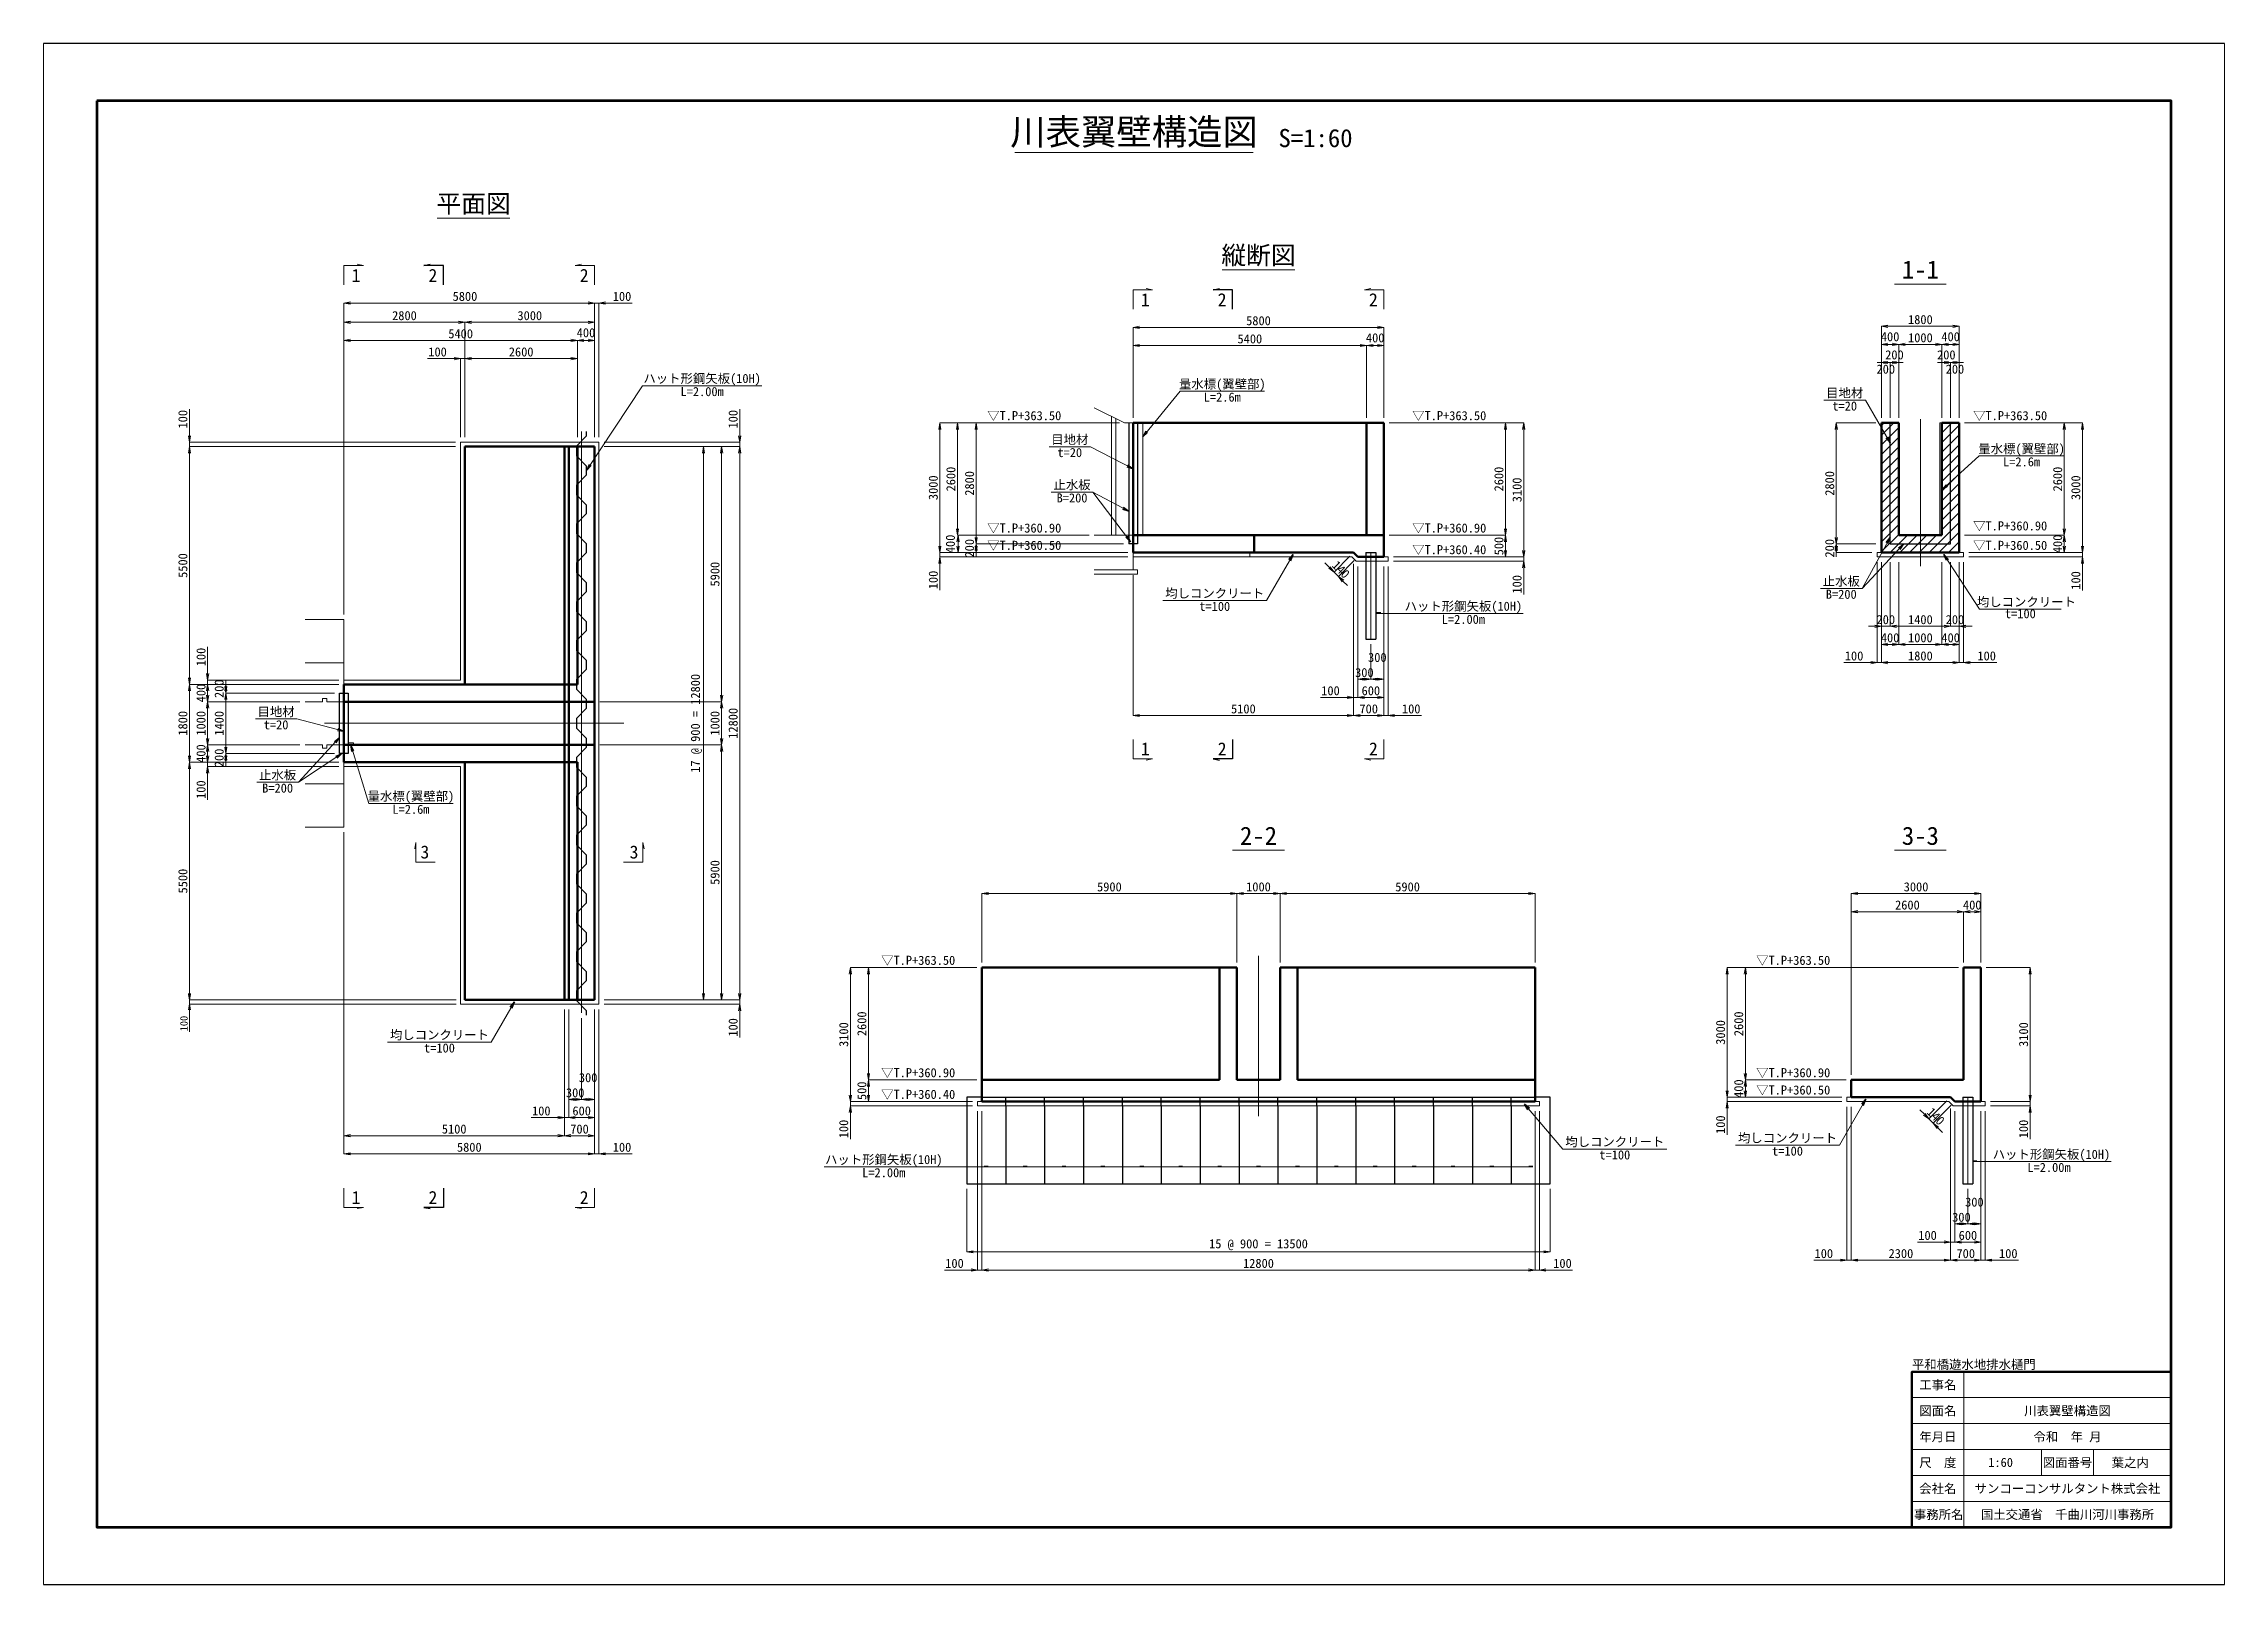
# Paper-space layout '川表翼壁構造図' of a CAD drawing. Header units: millimetres. Extents: x -27 to 394, y -22 to 275.
# The model-space entities are those that its viewports show. They can reach past a viewport. Long polylines and large blocks are cut down to what shows.
import ezdxf
from ezdxf.enums import TextEntityAlignment as Align

# ---------------------------------------------------------------- set-up
doc = ezdxf.new("R2010")
doc.units = ezdxf.units.MM
doc.header["$LTSCALE"] = 60
doc.header["$PDSIZE"] = 300
for name, pattern in [('SXF_一点短鎖線', [9.25, 6, -1.5, 0.25, -1.5]), ('SXF_二点短鎖線', [11, 6, -1.5, 0.25, -1.5, 0.25, -1.5]), ('SXF_跳び破線', [12, 6, -6]), ('一点短鎖線', [9.25, 6, -1.5, 0.25, -1.5])]:
    doc.linetypes.add(name, pattern=pattern)
doc.layers.get('Defpoints').update_dxf_attribs({"color": 151})
for name, color, linetype, lineweight in [('D-BMK', 2, 'SXF_一点短鎖線', 13), ('D-BMK-HTXT', 7, 'Continuous', 13), ('D-STR', 1, 'Continuous', 50), ('D-STR-DIM', 7, 'Continuous', 13), ('D-STR-HTXT', 7, 'Continuous', 13), ('D-STR-STR1', 2, 'Continuous', 13), ('D-STR-STR3', 4, 'Continuous', 25), ('D-STR-STR5', 6, 'Continuous', 25), ('D-STR-STR6', 7, 'Continuous', 13), ('D-STR-STR7', 3, 'Continuous', 13), ('D-STR-STRA', 1, 'Continuous', 25), ('D-STR-TXT', 7, 'Continuous', 13), ('D-TTL', 2, 'Continuous', 140), ('D-TTL-FRAM', 2, 'Continuous', 50), ('D-TTL-LINE', 7, 'Continuous', 13), ('D-TTL-TXT', 7, 'Continuous', 13)]:
    doc.layers.add(name, color=color, linetype=linetype, lineweight=lineweight)
doc.styles.add('MS ゴシック', font='MS Gothic.ttf')
doc.styles.add('ＭＳ ゴシック', font='MS Gothic.ttf')
doc.dimstyles.new('DIM-50', dxfattribs={"dimscale": 50, "dimtxt": 3.5, "dimasz": 2.5, "dimexe": 0, "dimexo": 2, "dimgap": 0.8, "dimtad": 1, "dimdec": 0, "dimzin": 0, "dimdsep": 46, "dimtxsty": 'MS ゴシック', "dimblk": 'OPEN', "dimcen": 0.1, "dimclrd": 256, "dimclre": 256, "dimclrt": 256, "dimaunit": 1, "dimadec": 4, "dimazin": 0, "dimtfac": 1, "dimtdec": 0, "dimtmove": 0, "dimatfit": 3, "dimldrblk": 'OPEN', "dimfxl": 1, "dimtolj": 1, "dimtzin": 0, "dimlwd": -1, "dimlwe": -1, "dimarcsym": 2})
doc.dimstyles.new('DIM-60', dxfattribs={"dimscale": 60, "dimtxt": 3.5, "dimasz": 2.5, "dimexe": 0, "dimexo": 2, "dimgap": 0.8, "dimtad": 1, "dimdec": 0, "dimzin": 0, "dimdsep": 46, "dimtxsty": 'MS ゴシック', "dimblk": 'OPEN', "dimcen": 0.1, "dimclrd": 256, "dimclre": 256, "dimclrt": 256, "dimaunit": 1, "dimadec": 4, "dimazin": 0, "dimtfac": 1, "dimtdec": 0, "dimtmove": 0, "dimatfit": 3, "dimldrblk": 'OPEN', "dimfxl": 1, "dimtolj": 1, "dimtzin": 0, "dimlwd": -1, "dimlwe": -1, "dimarcsym": 0})
doc.dimstyles.new('DIM-60-F', dxfattribs={"dimscale": 60, "dimtxt": 3.5, "dimasz": 2.5, "dimexe": 0, "dimexo": 2, "dimgap": 0.8, "dimtad": 1, "dimdec": 0, "dimzin": 0, "dimdsep": 46, "dimtxsty": 'MS ゴシック', "dimblk": 'OPEN', "dimcen": 0.1, "dimaunit": 1, "dimadec": 4, "dimazin": 0, "dimtfac": 1, "dimtdec": 0, "dimtmove": 2, "dimatfit": 3, "dimldrblk": 'OPEN', "dimfxl": 1, "dimtolj": 1, "dimtzin": 0, "dimlwd": -1, "dimlwe": -1, "dimarcsym": 2})

psp = doc.layouts.new('川表翼壁構造図')

msp = doc.modelspace()

# ---------------------------------------------------------------- texts
at = {"layer": 'D-STR-HTXT', "linetype": 'Continuous', "style": 'ＭＳ ゴシック'}
for s, p in [('1', (176699, 12309.3)), ('2', (181977.1, 12309.3)), ('1', (194960.2, 11746.8)), ('2', (200238.4, 11746.8)), ('1', (194960.2, 1356.4)), ('2', (200238.4, 1356.4)), ('3', (178290.4, -1028.6)), ('3', (183130.8, -1028.6)), ('1', (176699, -9019.4)), ('2', (181977.1, -9019.4))]:
    msp.add_text(s, height=300, dxfattribs=at).set_placement(p, align=Align.CENTER)
at = {"layer": 'D-STR-TXT'}
for s, style, p in [('ハット形鋼矢板(10H)', 'MS ゴシック', (184707, 9907.8)), ('量水標(翼壁部)', 'ＭＳ ゴシック', (196742.4, 9779.5)), ('目地材', 'MS ゴシック', (211143.5, 9572.8)), ('目地材', 'MS ゴシック', (193213.7, 8496.7, -239059.8)), ('量水標(翼壁部)', 'ＭＳ ゴシック', (215237, 8282.3)), ('止水板', 'MS ゴシック', (193265.9, 7447.5)), ('均しコンクリート', 'MS ゴシック', (196567.6, 4938.3)), ('止水板', 'MS ゴシック', (211064.6, 5218.5)), ('ハット形鋼矢板(10H)', 'MS ゴシック', (202321.3, 4638.8)), ('均しコンクリート', 'MS ゴシック', (215348, 4739.1)), ('目地材', 'MS ゴシック', (174848.5, 2199.1, 239059.8)), ('止水板', 'MS ゴシック', (174884.3, 735.2)), ('量水標(翼壁部)', 'ＭＳ ゴシック', (177969, 244.3)), ('均しコンクリート', 'MS ゴシック', (178628.9, -5276.6)), ('均しコンクリート', 'MS ゴシック', (205824.7, -7749.7)), ('均しコンクリート', 'MS ゴシック', (209820.8, -7660.8)), ('ハット形鋼矢板(10H)', 'MS ゴシック', (188910.3, -8160.9)), ('ハット形鋼矢板(10H)', 'MS ゴシック', (215927.5, -8039.5))]:
    msp.add_text(s, height=210, dxfattribs=dict(at, style=style)).set_placement(p, align=Align.BOTTOM_CENTER)
for s, style, p in [('L=2.00m', 'MS ゴシック', (184707, 9877.8)), ('L=2.6m', 'ＭＳ ゴシック', (196742.4, 9749.5)), ('t=20', 'MS ゴシック', (211143.5, 9542.8)), ('t=20', 'MS ゴシック', (193213.7, 8466.7, -239059.8)), ('L=2.6m', 'ＭＳ ゴシック', (215237, 8252.3)), ('B=200', 'MS ゴシック', (193265.9, 7417.5)), ('B=200', 'MS ゴシック', (211064.6, 5188.5)), ('t=100', 'MS ゴシック', (196567.6, 4908.3)), ('L=2.00m', 'MS ゴシック', (202321.3, 4608.8)), ('t=100', 'MS ゴシック', (215208.6, 4739.1)), ('t=20', 'MS ゴシック', (174848.5, 2169.1, 239059.8)), ('B=200', 'MS ゴシック', (174884.3, 705.2)), ('L=2.6m', 'ＭＳ ゴシック', (177969, 214.3)), ('t=100', 'MS ゴシック', (178628.9, -5306.6)), ('t=100', 'MS ゴシック', (205824.7, -7779.7)), ('t=100', 'MS ゴシック', (209820.8, -7690.8)), ('L=2.00m', 'MS ゴシック', (215871, -8069.5)), ('L=2.00m', 'MS ゴシック', (188910.3, -8190.9))]:
    msp.add_text(s, height=210, dxfattribs=dict(at, style=style)).set_placement(p, align=Align.TOP_CENTER)
at = {"layer": 'D-STR-TXT', "color": 7, "style": 'ＭＳ ゴシック'}
for s, p in [('▽T.P+363.50', (192159.2, 9047.5)), ('▽T.P+363.50', (201993.1, 9047.5)), ('▽T.P+360.90', (192159.2, 6447.5)), ('▽T.P+360.90', (201993.1, 6447.5)), ('▽T.P+360.50', (192159.2, 6047.5)), ('▽T.P+360.40', (201993.1, 5947.5))]:
    msp.add_text(s, height=210, dxfattribs=at).set_placement(p, align=Align.BOTTOM_CENTER)
at = {"layer": 'D-STR-TXT', "style": 'MS ゴシック'}
for s, p in [('▽T.P+363.50', (214114.8, 9047.5)), ('▽T.P+360.90', (214114.8, 6497.5)), ('▽T.P+360.50', (214114.8, 6047.5)), ('▽T.P+363.50', (188848.1, -3551.6)), ('▽T.P+363.50', (209094.8, -3551.6)), ('▽T.P+360.90', (188848.1, -6151.6)), ('▽T.P+360.90', (209094.8, -6151.6)), ('▽T.P+360.40', (188848.1, -6651.6)), ('▽T.P+360.50', (209094.8, -6551.6))]:
    msp.add_text(s, height=210, dxfattribs=at).set_placement(p, align=Align.BOTTOM_LEFT)
at = {"layer": 'D-TTL-TXT', "style": 'MS ゴシック'}
for s, height, p in [('川表翼壁構造図', 600, (194699.5, 15300)), ('S=1:60', 420, (198899.5, 15300)), ('平面図', 420, (179419, 13783.4)), ('縦断図', 420, (197580.3, 12590)), ('1-1', 420, (212894.8, 12257.1)), ('2-2', 420, (197580.3, -839.3)), ('3-3', 420, (212894.8, -839.3))]:
    msp.add_text(s, height=height, dxfattribs=at).set_placement(p, align=Align.BOTTOM_CENTER)
msp.add_text('平和橋遊水地排水樋門', height=210, dxfattribs=at).set_placement((212699.5, -12900), align=Align.BOTTOM_LEFT)
for s, p in [('工事名', (213299.5, -13200)), ('図面名', (213299.5, -13800)), ('川表翼壁構造図', (216299.5, -13800)), ('年月日', (213299.5, -14400)), ('令和  年 月', (216299.5, -14400)), ('尺\u3000度', (213299.5, -15000)), ('1:60', (214751.4, -15000)), ('図面番号', (216299.5, -15000)), ('葉之内', (217751.4, -15000)), ('会社名', (213299.5, -15600)), ('サンコーコンサルタント株式会社', (216299.5, -15600)), ('事務所名', (213318.8, -16200)), ('国土交通省\u3000千曲川河川事務所', (216299.5, -16200))]:
    msp.add_text(s, height=210, dxfattribs=at).set_placement(p, align=Align.MIDDLE)
at = {"layer": 'Defpoints', "linetype": 'Continuous', "style": 'ＭＳ ゴシック'}
for p in [(178477.1, 12309.3), (196738.4, 11746.8), (196738.4, 1356.4), (178477.1, -9019.4)]:
    msp.add_text('2', height=300, dxfattribs=at).set_placement(p, align=Align.CENTER)

# ---------------------------------------------------------------- blocks, each defined once
blk = doc.blocks.new('_Open')
at = {"color": 0, "linetype": 'ByBlock', "lineweight": -2}
for p, q in [((-1, 0.17), (0, 0)), ((-1, -0.17), (0, 0)), ((0, 0), (-1, 0))]:
    blk.add_line(p, q, dxfattribs=at)
blk = doc.blocks.new('*D1')
at = {"layer": 'D-STR-DIM', "color": 0, "transparency": 16777216}
for p, q in [((178999, 8498), (172845, 8498)), ((172845, 8348), (172845, 3148)), ((176299, 2998), (172845, 2998))]:
    blk.add_line(p, q, dxfattribs=at)
at = {"layer": 'Defpoints', "color": 0, "transparency": 16777216}
for p in [(179119, 8498), (172845, 2998), (176419, 2998)]:
    blk.add_point(p, dxfattribs=at)
at = {"layer": 'D-STR-DIM', "color": 0, "transparency": 16777216, "xscale": 150, "yscale": 150, "zscale": 150}
for p, rotation in [((172845, 8498), 90), ((172845, 2998), 270)]:
    blk.add_blockref('_Open', p, dxfattribs=dict(at, rotation=rotation))
at = {"layer": 'D-STR-DIM', "color": 0, "transparency": 16777216, "insert": (172692, 5748), "char_height": 210, "attachment_point": 5, "rotation": 90, "style": 'MS ゴシック'}
blk.add_mtext('\\A1;5500', dxfattribs=at)
blk = doc.blocks.new('*D2')
at = {"layer": 'D-STR-DIM', "color": 0, "transparency": 16777216}
for p, q in [((176299, 2998), (172845, 2998)), ((172845, 2848), (172845, 1348)), ((176299, 1198), (172845, 1198))]:
    blk.add_line(p, q, dxfattribs=at)
at = {"layer": 'Defpoints', "color": 0, "transparency": 16777216}
for p in [(176419, 2998), (172845, 1198), (176419, 1198)]:
    blk.add_point(p, dxfattribs=at)
at = {"layer": 'D-STR-DIM', "color": 0, "transparency": 16777216, "xscale": 150, "yscale": 150, "zscale": 150}
for p, rotation in [((172845, 2998), 90), ((172845, 1198), 270)]:
    blk.add_blockref('_Open', p, dxfattribs=dict(at, rotation=rotation))
at = {"layer": 'D-STR-DIM', "color": 0, "transparency": 16777216, "insert": (172692, 2098), "char_height": 210, "attachment_point": 5, "rotation": 90, "style": 'MS ゴシック'}
blk.add_mtext('\\A1;1800', dxfattribs=at)
blk = doc.blocks.new('*D3')
at = {"layer": 'D-STR-DIM', "color": 0, "transparency": 16777216}
for p, q in [((176299, 1198), (172845, 1198)), ((172845, 1048), (172845, -4152)), ((178999, -4302), (172845, -4302))]:
    blk.add_line(p, q, dxfattribs=at)
at = {"layer": 'Defpoints', "color": 0, "transparency": 16777216}
for p in [(176419, 1198), (172845, -4302), (179119, -4302)]:
    blk.add_point(p, dxfattribs=at)
at = {"layer": 'D-STR-DIM', "color": 0, "transparency": 16777216, "xscale": 150, "yscale": 150, "zscale": 150}
for p, rotation in [((172845, 1198), 90), ((172845, -4302), 270)]:
    blk.add_blockref('_Open', p, dxfattribs=dict(at, rotation=rotation))
at = {"layer": 'D-STR-DIM', "color": 0, "transparency": 16777216, "insert": (172692, -1552), "char_height": 210, "attachment_point": 5, "rotation": 90, "style": 'MS ゴシック'}
blk.add_mtext('\\A1;5500', dxfattribs=at)
blk = doc.blocks.new('*D4')
at = {"layer": 'D-STR-DIM', "transparency": 16777216}
for p, q in [((172845, -4177), (172845, -4052)), ((179019, -4302), (172845, -4302)), ((172845, -4302), (172845, -4402)), ((179019, -4402), (172845, -4402)), ((172845, -4527), (172845, -5042))]:
    blk.add_line(p, q, dxfattribs=at)
at = {"layer": 'Defpoints', "color": 0, "transparency": 16777216}
for p in [(172845, -4402), (179119, -4302), (179119, -4402)]:
    blk.add_point(p, dxfattribs=at)
at = {"layer": 'D-STR-DIM', "transparency": 16777216, "xscale": 125, "yscale": 125, "zscale": 125}
for p, rotation in [((172845, -4302), 270), ((172845, -4402), 90)]:
    blk.add_blockref('_Open', p, dxfattribs=dict(at, rotation=rotation))
at = {"layer": 'D-STR-DIM', "transparency": 16777216, "insert": (172717, -4847), "char_height": 175, "attachment_point": 5, "rotation": 90, "style": 'MS ゴシック'}
blk.add_mtext('\\A1;100', dxfattribs=at)
blk = doc.blocks.new('*D5')
at = {"layer": 'D-STR-DIM', "transparency": 16777216}
for p, q in [((172845, 8748), (172845, 9366)), ((178999, 8598), (172845, 8598)), ((172845, 8498), (172845, 8598)), ((178999, 8498), (172845, 8498)), ((172845, 8348), (172845, 8198))]:
    blk.add_line(p, q, dxfattribs=at)
at = {"layer": 'Defpoints', "color": 0, "transparency": 16777216}
for p in [(172845, 8598), (179119, 8598), (179119, 8498)]:
    blk.add_point(p, dxfattribs=at)
at = {"layer": 'D-STR-DIM', "transparency": 16777216, "xscale": 150, "yscale": 150, "zscale": 150}
for p, rotation in [((172845, 8598), 270), ((172845, 8498), 90)]:
    blk.add_blockref('_Open', p, dxfattribs=dict(at, rotation=rotation))
at = {"layer": 'D-STR-DIM', "transparency": 16777216, "insert": (172692, 9132), "char_height": 210, "attachment_point": 5, "rotation": 90, "style": 'MS ゴシック'}
blk.add_mtext('\\A1;100', dxfattribs=at)
blk = doc.blocks.new('*D6')
at = {"layer": 'D-STR-DIM', "color": 0, "transparency": 16777216}
for p, q in [((173685, 1348), (173685, 1498)), ((176199, 1398), (173685, 1398)), ((173685, 1198), (173685, 1398)), ((173685, 1248), (173685, 1098)), ((176299, 1198), (173685, 1198))]:
    blk.add_line(p, q, dxfattribs=at)
at = {"layer": 'Defpoints', "color": 0, "transparency": 16777216}
for p in [(173685, 1398), (176319, 1398), (176419, 1198)]:
    blk.add_point(p, dxfattribs=at)
at = {"layer": 'D-STR-DIM', "color": 0, "transparency": 16777216, "xscale": 150, "yscale": 150, "zscale": 150}
for p, rotation in [((173685, 1398), 90), ((173685, 1198), 270)]:
    blk.add_blockref('_Open', p, dxfattribs=dict(at, rotation=rotation))
at = {"layer": 'D-STR-DIM', "color": 0, "transparency": 16777216, "insert": (173532, 1298), "char_height": 210, "attachment_point": 5, "rotation": 90, "style": 'MS ゴシック'}
blk.add_mtext('\\A1;200', dxfattribs=at)
blk = doc.blocks.new('*D7')
at = {"layer": 'D-STR-DIM', "color": 0, "transparency": 16777216}
for p, q in [((176199, 2798), (173685, 2798)), ((173685, 1548), (173685, 2648)), ((176199, 1398), (173685, 1398))]:
    blk.add_line(p, q, dxfattribs=at)
at = {"layer": 'Defpoints', "color": 0, "transparency": 16777216}
for p in [(173685, 2798), (176319, 2798), (176319, 1398)]:
    blk.add_point(p, dxfattribs=at)
at = {"layer": 'D-STR-DIM', "color": 0, "transparency": 16777216, "xscale": 150, "yscale": 150, "zscale": 150}
for p, rotation in [((173685, 2798), 90), ((173685, 1398), 270)]:
    blk.add_blockref('_Open', p, dxfattribs=dict(at, rotation=rotation))
at = {"layer": 'D-STR-DIM', "color": 0, "transparency": 16777216, "insert": (173532, 2098), "char_height": 210, "attachment_point": 5, "rotation": 90, "style": 'MS ゴシック'}
blk.add_mtext('\\A1;1400', dxfattribs=at)
blk = doc.blocks.new('*D8')
at = {"layer": 'D-STR-DIM', "color": 0, "transparency": 16777216}
for p, q in [((173685, 2948), (173685, 3098)), ((176299, 2998), (173685, 2998)), ((173685, 2798), (173685, 2998)), ((173685, 2848), (173685, 2698)), ((176199, 2798), (173685, 2798))]:
    blk.add_line(p, q, dxfattribs=at)
at = {"layer": 'Defpoints', "color": 0, "transparency": 16777216}
for p in [(173685, 2998), (176319, 2798), (176419, 2998)]:
    blk.add_point(p, dxfattribs=at)
at = {"layer": 'D-STR-DIM', "color": 0, "transparency": 16777216, "xscale": 150, "yscale": 150, "zscale": 150}
for p, rotation in [((173685, 2998), 90), ((173685, 2798), 270)]:
    blk.add_blockref('_Open', p, dxfattribs=dict(at, rotation=rotation))
at = {"layer": 'D-STR-DIM', "color": 0, "transparency": 16777216, "insert": (173532, 2898), "char_height": 210, "attachment_point": 5, "rotation": 90, "style": 'MS ゴシック'}
blk.add_mtext('\\A1;200', dxfattribs=at)
blk = doc.blocks.new('*D9')
at = {"layer": 'D-STR-DIM', "color": 0, "transparency": 16777216}
for p, q in [((175399, 2598), (173265, 2598)), ((173265, 1748), (173265, 2448)), ((175399, 1598), (173265, 1598))]:
    blk.add_line(p, q, dxfattribs=at)
at = {"layer": 'Defpoints', "color": 0, "transparency": 16777216}
for p in [(173265, 2598), (175519, 2598), (175519, 1598)]:
    blk.add_point(p, dxfattribs=at)
at = {"layer": 'D-STR-DIM', "color": 0, "transparency": 16777216, "xscale": 150, "yscale": 150, "zscale": 150}
for p, rotation in [((173265, 2598), 90), ((173265, 1598), 270)]:
    blk.add_blockref('_Open', p, dxfattribs=dict(at, rotation=rotation))
at = {"layer": 'D-STR-DIM', "color": 0, "transparency": 16777216, "insert": (173112, 2098), "char_height": 210, "attachment_point": 5, "rotation": 90, "style": 'MS ゴシック'}
blk.add_mtext('\\A1;1000', dxfattribs=at)
blk = doc.blocks.new('*D10')
at = {"layer": 'D-STR-DIM', "transparency": 16777216}
for p, q in [((175399, 1598), (173265, 1598)), ((173265, 1448), (173265, 1348)), ((176299, 1198), (173265, 1198))]:
    blk.add_line(p, q, dxfattribs=at)
at = {"layer": 'Defpoints', "color": 0, "transparency": 16777216}
for p in [(175519, 1598), (173265, 1198), (176419, 1198)]:
    blk.add_point(p, dxfattribs=at)
at = {"layer": 'D-STR-DIM', "transparency": 16777216, "xscale": 150, "yscale": 150, "zscale": 150}
for p, rotation in [((173265, 1598), 90), ((173265, 1198), 270)]:
    blk.add_blockref('_Open', p, dxfattribs=dict(at, rotation=rotation))
at = {"layer": 'D-STR-DIM', "transparency": 16777216, "insert": (173112, 1398), "char_height": 210, "attachment_point": 5, "rotation": 90, "style": 'MS ゴシック'}
blk.add_mtext('\\A1;400', dxfattribs=at)
blk = doc.blocks.new('*D11')
at = {"layer": 'D-STR-DIM', "transparency": 16777216}
for p, q in [((173265, 1348), (173265, 1498)), ((176299, 1198), (173265, 1198)), ((173265, 1198), (173265, 1098)), ((176299, 1098), (173265, 1098)), ((173265, 948), (173265, 330))]:
    blk.add_line(p, q, dxfattribs=at)
at = {"layer": 'Defpoints', "color": 0, "transparency": 16777216}
for p in [(173265, 1098), (176419, 1198), (176419, 1098)]:
    blk.add_point(p, dxfattribs=at)
at = {"layer": 'D-STR-DIM', "transparency": 16777216, "xscale": 150, "yscale": 150, "zscale": 150}
for p, rotation in [((173265, 1198), 270), ((173265, 1098), 90)]:
    blk.add_blockref('_Open', p, dxfattribs=dict(at, rotation=rotation))
at = {"layer": 'D-STR-DIM', "transparency": 16777216, "insert": (173112, 564), "char_height": 210, "attachment_point": 5, "rotation": 90, "style": 'MS ゴシック'}
blk.add_mtext('\\A1;100', dxfattribs=at)
blk = doc.blocks.new('*D12')
at = {"layer": 'D-STR-DIM', "transparency": 16777216}
for p, q in [((173265, 3248), (173265, 3866)), ((176299, 3098), (173265, 3098)), ((173265, 2998), (173265, 3098)), ((176299, 2998), (173265, 2998)), ((173265, 2848), (173265, 2698))]:
    blk.add_line(p, q, dxfattribs=at)
at = {"layer": 'Defpoints', "color": 0, "transparency": 16777216}
for p in [(173265, 3098), (176419, 3098), (176419, 2998)]:
    blk.add_point(p, dxfattribs=at)
at = {"layer": 'D-STR-DIM', "transparency": 16777216, "xscale": 150, "yscale": 150, "zscale": 150}
for p, rotation in [((173265, 3098), 270), ((173265, 2998), 90)]:
    blk.add_blockref('_Open', p, dxfattribs=dict(at, rotation=rotation))
at = {"layer": 'D-STR-DIM', "transparency": 16777216, "insert": (173112, 3632), "char_height": 210, "attachment_point": 5, "rotation": 90, "style": 'MS ゴシック'}
blk.add_mtext('\\A1;100', dxfattribs=at)
blk = doc.blocks.new('*D13')
at = {"layer": 'D-STR-DIM', "transparency": 16777216}
for p, q in [((176299, 2998), (173265, 2998)), ((173265, 2748), (173265, 2848)), ((175399, 2598), (173265, 2598))]:
    blk.add_line(p, q, dxfattribs=at)
at = {"layer": 'Defpoints', "color": 0, "transparency": 16777216}
for p in [(173265, 2998), (175519, 2598), (176419, 2998)]:
    blk.add_point(p, dxfattribs=at)
at = {"layer": 'D-STR-DIM', "transparency": 16777216, "xscale": 150, "yscale": 150, "zscale": 150}
for p, rotation in [((173265, 2998), 90), ((173265, 2598), 270)]:
    blk.add_blockref('_Open', p, dxfattribs=dict(at, rotation=rotation))
at = {"layer": 'D-STR-DIM', "transparency": 16777216, "insert": (173112, 2798), "char_height": 210, "attachment_point": 5, "rotation": 90, "style": 'MS ゴシック'}
blk.add_mtext('\\A1;400', dxfattribs=at)
blk = doc.blocks.new('*D21')
at = {"layer": 'D-STR-DIM', "color": 0, "transparency": 16777216}
for p, q in [((176419, -422), (176419, -7862)), ((182219, -4522), (182219, -7862)), ((176569, -7862), (182069, -7862))]:
    blk.add_line(p, q, dxfattribs=at)
at = {"layer": 'Defpoints', "color": 0, "transparency": 16777216}
for p in [(176419, -302), (182219, -4402), (182219, -7862)]:
    blk.add_point(p, dxfattribs=at)
at = {"layer": 'D-STR-DIM', "color": 0, "transparency": 16777216, "xscale": 150, "yscale": 150, "zscale": 150, "rotation": 180}
blk.add_blockref('_Open', (176419, -7862), dxfattribs=at)
at = {"layer": 'D-STR-DIM', "color": 0, "transparency": 16777216, "xscale": 150, "yscale": 150, "zscale": 150}
blk.add_blockref('_Open', (182219, -7862), dxfattribs=at)
at = {"layer": 'D-STR-DIM', "color": 0, "transparency": 16777216, "insert": (179319, -7709), "char_height": 210, "attachment_point": 5, "style": 'MS ゴシック'}
blk.add_mtext('\\A1;5800', dxfattribs=at)
blk = doc.blocks.new('*D14')
at = {"layer": 'D-STR-DIM', "color": 0, "transparency": 16777216}
for p, q in [((176419, -422), (176419, -7442)), ((181519, -4522), (181519, -7442)), ((176569, -7442), (181369, -7442))]:
    blk.add_line(p, q, dxfattribs=at)
at = {"layer": 'Defpoints', "color": 0, "transparency": 16777216}
for p in [(176419, -302), (181519, -4402), (181519, -7442)]:
    blk.add_point(p, dxfattribs=at)
at = {"layer": 'D-STR-DIM', "color": 0, "transparency": 16777216, "xscale": 150, "yscale": 150, "zscale": 150, "rotation": 180}
blk.add_blockref('_Open', (176419, -7442), dxfattribs=at)
at = {"layer": 'D-STR-DIM', "color": 0, "transparency": 16777216, "xscale": 150, "yscale": 150, "zscale": 150}
blk.add_blockref('_Open', (181519, -7442), dxfattribs=at)
at = {"layer": 'D-STR-DIM', "color": 0, "transparency": 16777216, "insert": (178969, -7289), "char_height": 210, "attachment_point": 5, "style": 'MS ゴシック'}
blk.add_mtext('\\A1;5100', dxfattribs=at)
blk = doc.blocks.new('*D15')
at = {"layer": 'D-STR-DIM', "color": 0, "transparency": 16777216}
for p, q in [((181519, -4522), (181519, -7442)), ((182219, -4522), (182219, -7442)), ((181669, -7442), (182069, -7442))]:
    blk.add_line(p, q, dxfattribs=at)
at = {"layer": 'Defpoints', "color": 0, "transparency": 16777216}
for p in [(181519, -4402), (182219, -4402), (182219, -7442)]:
    blk.add_point(p, dxfattribs=at)
at = {"layer": 'D-STR-DIM', "color": 0, "transparency": 16777216, "xscale": 150, "yscale": 150, "zscale": 150, "rotation": 180}
blk.add_blockref('_Open', (181519, -7442), dxfattribs=at)
at = {"layer": 'D-STR-DIM', "color": 0, "transparency": 16777216, "xscale": 150, "yscale": 150, "zscale": 150}
blk.add_blockref('_Open', (182219, -7442), dxfattribs=at)
at = {"layer": 'D-STR-DIM', "color": 0, "transparency": 16777216, "insert": (181869, -7289), "char_height": 210, "attachment_point": 5, "style": 'MS ゴシック'}
blk.add_mtext('\\A1;700', dxfattribs=at)
blk = doc.blocks.new('*D16')
at = {"layer": 'D-STR-DIM', "transparency": 16777216}
for p, q in [((182219, -4522), (182219, -7862)), ((182319, -4522), (182319, -7862)), ((182069, -7862), (181919, -7862)), ((182219, -7862), (182319, -7862)), ((182469, -7862), (183087, -7862))]:
    blk.add_line(p, q, dxfattribs=at)
at = {"layer": 'Defpoints', "color": 0, "transparency": 16777216}
for p in [(182219, -4402), (182319, -4402), (182319, -7862)]:
    blk.add_point(p, dxfattribs=at)
at = {"layer": 'D-STR-DIM', "transparency": 16777216, "xscale": 150, "yscale": 150, "zscale": 150}
blk.add_blockref('_Open', (182219, -7862), dxfattribs=at)
at = {"layer": 'D-STR-DIM', "transparency": 16777216, "xscale": 150, "yscale": 150, "zscale": 150, "rotation": 180}
blk.add_blockref('_Open', (182319, -7862), dxfattribs=at)
at = {"layer": 'D-STR-DIM', "transparency": 16777216, "insert": (182853, -7709), "char_height": 210, "attachment_point": 5, "style": 'MS ゴシック'}
blk.add_mtext('\\A1;100', dxfattribs=at)
blk = doc.blocks.new('*D17')
at = {"layer": 'D-STR-DIM', "color": 0, "transparency": 16777216}
for p, q in [((181619, -4522), (181619, -7022)), ((182219, -4522), (182219, -7022)), ((181769, -7022), (182069, -7022))]:
    blk.add_line(p, q, dxfattribs=at)
at = {"layer": 'Defpoints', "color": 0, "transparency": 16777216}
for p in [(181619, -4402), (182219, -4402), (182219, -7022)]:
    blk.add_point(p, dxfattribs=at)
at = {"layer": 'D-STR-DIM', "color": 0, "transparency": 16777216, "xscale": 150, "yscale": 150, "zscale": 150, "rotation": 180}
blk.add_blockref('_Open', (181619, -7022), dxfattribs=at)
at = {"layer": 'D-STR-DIM', "color": 0, "transparency": 16777216, "xscale": 150, "yscale": 150, "zscale": 150}
blk.add_blockref('_Open', (182219, -7022), dxfattribs=at)
at = {"layer": 'D-STR-DIM', "color": 0, "transparency": 16777216, "insert": (181919, -6869), "char_height": 210, "attachment_point": 5, "style": 'MS ゴシック'}
blk.add_mtext('\\A1;600', dxfattribs=at)
blk = doc.blocks.new('*D18')
at = {"layer": 'D-STR-DIM', "transparency": 16777216}
for p, q in [((181619, -4522), (181619, -7022)), ((181369, -7022), (180751, -7022)), ((181519, -6902), (181519, -7022)), ((181619, -7022), (181519, -7022)), ((181769, -7022), (181919, -7022))]:
    blk.add_line(p, q, dxfattribs=at)
at = {"layer": 'Defpoints', "color": 0, "transparency": 16777216}
for p in [(181619, -4402), (181519, -7022), (181519, -7022)]:
    blk.add_point(p, dxfattribs=at)
at = {"layer": 'D-STR-DIM', "transparency": 16777216, "xscale": 150, "yscale": 150, "zscale": 150}
blk.add_blockref('_Open', (181519, -7022), dxfattribs=at)
at = {"layer": 'D-STR-DIM', "transparency": 16777216, "xscale": 150, "yscale": 150, "zscale": 150, "rotation": 180}
blk.add_blockref('_Open', (181619, -7022), dxfattribs=at)
at = {"layer": 'D-STR-DIM', "transparency": 16777216, "insert": (180985, -6869), "char_height": 210, "attachment_point": 5, "style": 'MS ゴシック'}
blk.add_mtext('\\A1;100', dxfattribs=at)
blk = doc.blocks.new('*D19')
at = {"layer": 'D-STR-DIM', "color": 0, "transparency": 16777216}
for p, q in [((181619, -4522), (181619, -6602)), ((181919, -4722), (181919, -6602)), ((181619, -6602), (181919, -6602)), ((181769, -6602), (181619, -6602)), ((181769, -6602), (181919, -6602))]:
    blk.add_line(p, q, dxfattribs=at)
at = {"layer": 'Defpoints', "color": 0, "transparency": 16777216}
for p in [(181619, -4402), (181919, -4602), (181919, -6602)]:
    blk.add_point(p, dxfattribs=at)
at = {"layer": 'D-STR-DIM', "color": 0, "transparency": 16777216, "xscale": 150, "yscale": 150, "zscale": 150, "rotation": 180}
blk.add_blockref('_Open', (181619, -6602), dxfattribs=at)
at = {"layer": 'D-STR-DIM', "color": 0, "transparency": 16777216, "xscale": 150, "yscale": 150, "zscale": 150}
blk.add_blockref('_Open', (181919, -6602), dxfattribs=at)
at = {"layer": 'D-STR-DIM', "color": 0, "transparency": 16777216, "insert": (181769, -6449), "char_height": 210, "attachment_point": 5, "style": 'MS ゴシック'}
blk.add_mtext('\\A1;300', dxfattribs=at)
blk = doc.blocks.new('*D20')
at = {"layer": 'D-STR-DIM', "color": 0, "transparency": 16777216}
for p, q in [((182219, -4522), (182219, -6602)), ((181919, -4722), (181919, -6602)), ((181919, -6602), (182219, -6602)), ((182069, -6602), (181919, -6602)), ((182069, -6602), (182219, -6602))]:
    blk.add_line(p, q, dxfattribs=at)
at = {"layer": 'Defpoints', "color": 0, "transparency": 16777216}
for p in [(182219, -4402), (181919, -4602), (182219, -6602)]:
    blk.add_point(p, dxfattribs=at)
at = {"layer": 'D-STR-DIM', "color": 0, "transparency": 16777216, "xscale": 150, "yscale": 150, "zscale": 150, "rotation": 180}
blk.add_blockref('_Open', (181919, -6602), dxfattribs=at)
at = {"layer": 'D-STR-DIM', "color": 0, "transparency": 16777216, "xscale": 150, "yscale": 150, "zscale": 150}
blk.add_blockref('_Open', (182219, -6602), dxfattribs=at)
at = {"layer": 'D-STR-DIM', "color": 0, "transparency": 16777216, "insert": (182069, -6274), "char_height": 210, "attachment_point": 5, "style": 'MS ゴシック'}
blk.add_mtext('\\A1;300\\P ', dxfattribs=at)
blk = doc.blocks.new('*D22')
at = {"layer": 'D-STR-DIM', "color": 0, "transparency": 16777216}
for p, q in [((182439, 8498), (185157, 8498)), ((185157, 8348), (185157, 2748)), ((182339, 2598), (185157, 2598))]:
    blk.add_line(p, q, dxfattribs=at)
at = {"layer": 'Defpoints', "color": 0, "transparency": 16777216}
for p in [(182319, 8498), (182219, 2598), (185157, 2598)]:
    blk.add_point(p, dxfattribs=at)
at = {"layer": 'D-STR-DIM', "color": 0, "transparency": 16777216, "xscale": 150, "yscale": 150, "zscale": 150}
for p, rotation in [((185157, 8498), 90), ((185157, 2598), 270)]:
    blk.add_blockref('_Open', p, dxfattribs=dict(at, rotation=rotation))
at = {"layer": 'D-STR-DIM', "color": 0, "transparency": 16777216, "insert": (185004, 5548), "char_height": 210, "attachment_point": 5, "rotation": 90, "style": 'MS ゴシック'}
blk.add_mtext('\\A1;5900', dxfattribs=at)
blk = doc.blocks.new('*D23')
at = {"layer": 'D-STR-DIM', "color": 0, "transparency": 16777216}
for p, q in [((182339, 1598), (185157, 1598)), ((185157, 1448), (185157, -4152)), ((182439, -4302), (185157, -4302))]:
    blk.add_line(p, q, dxfattribs=at)
at = {"layer": 'Defpoints', "color": 0, "transparency": 16777216}
for p in [(182219, 1598), (182319, -4302), (185157, -4302)]:
    blk.add_point(p, dxfattribs=at)
at = {"layer": 'D-STR-DIM', "color": 0, "transparency": 16777216, "xscale": 150, "yscale": 150, "zscale": 150}
for p, rotation in [((185157, 1598), 90), ((185157, -4302), 270)]:
    blk.add_blockref('_Open', p, dxfattribs=dict(at, rotation=rotation))
at = {"layer": 'D-STR-DIM', "color": 0, "transparency": 16777216, "insert": (185004, -1352), "char_height": 210, "attachment_point": 5, "rotation": 90, "style": 'MS ゴシック'}
blk.add_mtext('\\A1;5900', dxfattribs=at)
blk = doc.blocks.new('*D24')
at = {"layer": 'D-STR-DIM', "color": 0, "transparency": 16777216}
for p, q in [((182339, 2598), (185157, 2598)), ((185157, 2448), (185157, 1748)), ((182339, 1598), (185157, 1598))]:
    blk.add_line(p, q, dxfattribs=at)
at = {"layer": 'Defpoints', "color": 0, "transparency": 16777216}
for p in [(182219, 2598), (182219, 1598), (185157, 1598)]:
    blk.add_point(p, dxfattribs=at)
at = {"layer": 'D-STR-DIM', "color": 0, "transparency": 16777216, "xscale": 150, "yscale": 150, "zscale": 150}
for p, rotation in [((185157, 2598), 90), ((185157, 1598), 270)]:
    blk.add_blockref('_Open', p, dxfattribs=dict(at, rotation=rotation))
at = {"layer": 'D-STR-DIM', "color": 0, "transparency": 16777216, "insert": (185004, 2098), "char_height": 210, "attachment_point": 5, "rotation": 90, "style": 'MS ゴシック'}
blk.add_mtext('\\A1;1000', dxfattribs=at)
blk = doc.blocks.new('*D25')
at = {"layer": 'D-STR-DIM', "transparency": 16777216}
for p, q in [((182439, 8498), (185577, 8498)), ((185577, 8348), (185577, -4152)), ((182439, -4302), (185577, -4302))]:
    blk.add_line(p, q, dxfattribs=at)
at = {"layer": 'Defpoints', "color": 0, "transparency": 16777216}
for p in [(182319, 8498), (182319, -4302), (185577, -4302)]:
    blk.add_point(p, dxfattribs=at)
at = {"layer": 'D-STR-DIM', "transparency": 16777216, "xscale": 150, "yscale": 150, "zscale": 150}
for p, rotation in [((185577, 8498), 90), ((185577, -4302), 270)]:
    blk.add_blockref('_Open', p, dxfattribs=dict(at, rotation=rotation))
at = {"layer": 'D-STR-DIM', "transparency": 16777216, "insert": (185424, 2098), "char_height": 210, "attachment_point": 5, "rotation": 90, "style": 'MS ゴシック'}
blk.add_mtext('\\A1;12800', dxfattribs=at)
blk = doc.blocks.new('*D26')
at = {"layer": 'D-STR-DIM', "transparency": 16777216}
for p, q in [((185577, -4152), (185577, -4002)), ((182439, -4302), (185577, -4302)), ((182439, -4402), (185577, -4402)), ((185577, -4302), (185577, -4402)), ((185577, -4552), (185577, -5170))]:
    blk.add_line(p, q, dxfattribs=at)
at = {"layer": 'Defpoints', "color": 0, "transparency": 16777216}
for p in [(182319, -4302), (182319, -4402), (185577, -4402)]:
    blk.add_point(p, dxfattribs=at)
at = {"layer": 'D-STR-DIM', "transparency": 16777216, "xscale": 150, "yscale": 150, "zscale": 150}
for p, rotation in [((185577, -4302), 270), ((185577, -4402), 90)]:
    blk.add_blockref('_Open', p, dxfattribs=dict(at, rotation=rotation))
at = {"layer": 'D-STR-DIM', "transparency": 16777216, "insert": (185424, -4936), "char_height": 210, "attachment_point": 5, "rotation": 90, "style": 'MS ゴシック'}
blk.add_mtext('\\A1;100', dxfattribs=at)
blk = doc.blocks.new('*D27')
at = {"layer": 'D-STR-DIM', "transparency": 16777216}
for p, q in [((185577, 8748), (185577, 9366)), ((182439, 8598), (185577, 8598)), ((185577, 8498), (185577, 8598)), ((182439, 8498), (185577, 8498)), ((185577, 8348), (185577, 8198))]:
    blk.add_line(p, q, dxfattribs=at)
at = {"layer": 'Defpoints', "color": 0, "transparency": 16777216}
for p in [(182319, 8598), (185577, 8598), (182319, 8498)]:
    blk.add_point(p, dxfattribs=at)
at = {"layer": 'D-STR-DIM', "transparency": 16777216, "xscale": 150, "yscale": 150, "zscale": 150}
for p, rotation in [((185577, 8598), 270), ((185577, 8498), 90)]:
    blk.add_blockref('_Open', p, dxfattribs=dict(at, rotation=rotation))
at = {"layer": 'D-STR-DIM', "transparency": 16777216, "insert": (185424, 9132), "char_height": 210, "attachment_point": 5, "rotation": 90, "style": 'MS ゴシック'}
blk.add_mtext('\\A1;100', dxfattribs=at)
blk = doc.blocks.new('*D28')
at = {"layer": 'D-STR-DIM', "color": 0, "transparency": 16777216}
for p, q in [((182439, 8498), (184737, 8498)), ((184737, 8348), (184737, -4152)), ((182439, -4302), (184737, -4302))]:
    blk.add_line(p, q, dxfattribs=at)
at = {"layer": 'Defpoints', "color": 0, "transparency": 16777216}
for p in [(182319, 8498), (182319, -4302), (184737, -4302)]:
    blk.add_point(p, dxfattribs=at)
at = {"layer": 'D-STR-DIM', "color": 0, "transparency": 16777216, "xscale": 150, "yscale": 150, "zscale": 150}
for p, rotation in [((184737, 8498), 90), ((184737, -4302), 270)]:
    blk.add_blockref('_Open', p, dxfattribs=dict(at, rotation=rotation))
at = {"layer": 'D-STR-DIM', "color": 0, "transparency": 16777216, "insert": (184573, 2098), "char_height": 210, "attachment_point": 5, "rotation": 90, "style": 'MS ゴシック'}
blk.add_mtext('\\A1;17 @ 900 = 12800', dxfattribs=at)
blk = doc.blocks.new('*D29')
at = {"layer": 'D-STR-DIM', "color": 0, "transparency": 16777216}
for p, q in [((176419, 4618), (176419, 11820)), ((182069, 11820), (176569, 11820)), ((182219, 8718), (182219, 11820))]:
    blk.add_line(p, q, dxfattribs=at)
at = {"layer": 'Defpoints', "color": 0, "transparency": 16777216}
for p in [(176419, 11820), (182219, 8598), (176419, 4498)]:
    blk.add_point(p, dxfattribs=at)
at = {"layer": 'D-STR-DIM', "color": 0, "transparency": 16777216, "xscale": 150, "yscale": 150, "zscale": 150, "rotation": 180}
blk.add_blockref('_Open', (176419, 11820), dxfattribs=at)
at = {"layer": 'D-STR-DIM', "color": 0, "transparency": 16777216, "xscale": 150, "yscale": 150, "zscale": 150}
blk.add_blockref('_Open', (182219, 11820), dxfattribs=at)
at = {"layer": 'D-STR-DIM', "color": 0, "transparency": 16777216, "insert": (179219, 11973), "char_height": 210, "attachment_point": 5, "style": 'MS ゴシック'}
blk.add_mtext('\\A1;5800', dxfattribs=at)
blk = doc.blocks.new('*D30')
at = {"layer": 'D-STR-DIM', "color": 0, "transparency": 16777216}
for p, q in [((176419, 4618), (176419, 11375)), ((179069, 11375), (176569, 11375)), ((179219, 8718), (179219, 11375))]:
    blk.add_line(p, q, dxfattribs=at)
at = {"layer": 'Defpoints', "color": 0, "transparency": 16777216}
for p in [(176419, 11375), (179219, 8598), (176419, 4498)]:
    blk.add_point(p, dxfattribs=at)
at = {"layer": 'D-STR-DIM', "color": 0, "transparency": 16777216, "xscale": 150, "yscale": 150, "zscale": 150, "rotation": 180}
blk.add_blockref('_Open', (176419, 11375), dxfattribs=at)
at = {"layer": 'D-STR-DIM', "color": 0, "transparency": 16777216, "xscale": 150, "yscale": 150, "zscale": 150}
blk.add_blockref('_Open', (179219, 11375), dxfattribs=at)
at = {"layer": 'D-STR-DIM', "color": 0, "transparency": 16777216, "insert": (177819, 11528), "char_height": 210, "attachment_point": 5, "style": 'MS ゴシック'}
blk.add_mtext('\\A1;2800', dxfattribs=at)
blk = doc.blocks.new('*D31')
at = {"layer": 'D-STR-DIM', "transparency": 16777216}
for p, q in [((182069, 11820), (181919, 11820)), ((182219, 8718), (182219, 11820)), ((182219, 11820), (182319, 11820)), ((182319, 8718), (182319, 11820)), ((182469, 11820), (183087, 11820))]:
    blk.add_line(p, q, dxfattribs=at)
at = {"layer": 'Defpoints', "color": 0, "transparency": 16777216}
for p in [(182319, 11820), (182219, 8598), (182319, 8598)]:
    blk.add_point(p, dxfattribs=at)
at = {"layer": 'D-STR-DIM', "transparency": 16777216, "xscale": 150, "yscale": 150, "zscale": 150}
blk.add_blockref('_Open', (182219, 11820), dxfattribs=at)
at = {"layer": 'D-STR-DIM', "transparency": 16777216, "xscale": 150, "yscale": 150, "zscale": 150, "rotation": 180}
blk.add_blockref('_Open', (182319, 11820), dxfattribs=at)
at = {"layer": 'D-STR-DIM', "transparency": 16777216, "insert": (182853, 11973), "char_height": 210, "attachment_point": 5, "style": 'MS ゴシック'}
blk.add_mtext('\\A1;100', dxfattribs=at)
blk = doc.blocks.new('*D32')
at = {"layer": 'D-STR-DIM', "color": 0, "transparency": 16777216}
for p, q in [((181819, 8718), (181819, 10955)), ((182069, 10955), (181969, 10955)), ((182219, 8718), (182219, 10955))]:
    blk.add_line(p, q, dxfattribs=at)
at = {"layer": 'Defpoints', "color": 0, "transparency": 16777216}
for p in [(181819, 10955), (181819, 8598), (182219, 8598)]:
    blk.add_point(p, dxfattribs=at)
at = {"layer": 'D-STR-DIM', "color": 0, "transparency": 16777216, "xscale": 150, "yscale": 150, "zscale": 150, "rotation": 180}
blk.add_blockref('_Open', (181819, 10955), dxfattribs=at)
at = {"layer": 'D-STR-DIM', "color": 0, "transparency": 16777216, "xscale": 150, "yscale": 150, "zscale": 150}
blk.add_blockref('_Open', (182219, 10955), dxfattribs=at)
at = {"layer": 'D-STR-DIM', "color": 0, "transparency": 16777216, "insert": (182019, 11132), "char_height": 210, "attachment_point": 5, "style": 'MS ゴシック'}
blk.add_mtext('\\A1;400', dxfattribs=at)
blk = doc.blocks.new('*D33')
at = {"layer": 'D-STR-DIM', "color": 0, "transparency": 16777216}
for p, q in [((179219, 8718), (179219, 11375)), ((182069, 11375), (179369, 11375)), ((182219, 8718), (182219, 11375))]:
    blk.add_line(p, q, dxfattribs=at)
at = {"layer": 'Defpoints', "color": 0, "transparency": 16777216}
for p in [(179219, 11375), (179219, 8598), (182219, 8598)]:
    blk.add_point(p, dxfattribs=at)
at = {"layer": 'D-STR-DIM', "color": 0, "transparency": 16777216, "xscale": 150, "yscale": 150, "zscale": 150, "rotation": 180}
blk.add_blockref('_Open', (179219, 11375), dxfattribs=at)
at = {"layer": 'D-STR-DIM', "color": 0, "transparency": 16777216, "xscale": 150, "yscale": 150, "zscale": 150}
blk.add_blockref('_Open', (182219, 11375), dxfattribs=at)
at = {"layer": 'D-STR-DIM', "color": 0, "transparency": 16777216, "insert": (180719, 11528), "char_height": 210, "attachment_point": 5, "style": 'MS ゴシック'}
blk.add_mtext('\\A1;3000', dxfattribs=at)
blk = doc.blocks.new('*D34')
at = {"layer": 'D-STR-DIM', "color": 0, "transparency": 16777216}
for p, q in [((179219, 8718), (179219, 10535)), ((179369, 10535), (181669, 10535)), ((181819, 8718), (181819, 10535))]:
    blk.add_line(p, q, dxfattribs=at)
at = {"layer": 'Defpoints', "color": 0, "transparency": 16777216}
for p in [(181819, 10535), (179219, 8598), (181819, 8598)]:
    blk.add_point(p, dxfattribs=at)
at = {"layer": 'D-STR-DIM', "color": 0, "transparency": 16777216, "xscale": 150, "yscale": 150, "zscale": 150, "rotation": 180}
blk.add_blockref('_Open', (179219, 10535), dxfattribs=at)
at = {"layer": 'D-STR-DIM', "color": 0, "transparency": 16777216, "xscale": 150, "yscale": 150, "zscale": 150}
blk.add_blockref('_Open', (181819, 10535), dxfattribs=at)
at = {"layer": 'D-STR-DIM', "color": 0, "transparency": 16777216, "insert": (180519, 10688), "char_height": 210, "attachment_point": 5, "style": 'MS ゴシック'}
blk.add_mtext('\\A1;2600', dxfattribs=at)
blk = doc.blocks.new('*D35')
at = {"layer": 'D-STR-DIM', "color": 0, "transparency": 16777216}
for p, q in [((176419, 4618), (176419, 10955)), ((176569, 10955), (181669, 10955)), ((181819, 8718), (181819, 10955))]:
    blk.add_line(p, q, dxfattribs=at)
at = {"layer": 'Defpoints', "color": 0, "transparency": 16777216}
for p in [(181819, 10955), (181819, 8598), (176419, 4498)]:
    blk.add_point(p, dxfattribs=at)
at = {"layer": 'D-STR-DIM', "color": 0, "transparency": 16777216, "xscale": 150, "yscale": 150, "zscale": 150, "rotation": 180}
blk.add_blockref('_Open', (176419, 10955), dxfattribs=at)
at = {"layer": 'D-STR-DIM', "color": 0, "transparency": 16777216, "xscale": 150, "yscale": 150, "zscale": 150}
blk.add_blockref('_Open', (181819, 10955), dxfattribs=at)
at = {"layer": 'D-STR-DIM', "color": 0, "transparency": 16777216, "insert": (179119, 11108), "char_height": 210, "attachment_point": 5, "style": 'MS ゴシック'}
blk.add_mtext('\\A1;5400', dxfattribs=at)
blk = doc.blocks.new('*D36')
at = {"layer": 'D-STR-DIM', "transparency": 16777216}
for p, q in [((178969, 10535), (178351, 10535)), ((179119, 8718), (179119, 10535)), ((179219, 10535), (179119, 10535)), ((179219, 8718), (179219, 10535)), ((179369, 10535), (179519, 10535))]:
    blk.add_line(p, q, dxfattribs=at)
at = {"layer": 'Defpoints', "color": 0, "transparency": 16777216}
for p in [(179119, 10535), (179119, 8598), (179219, 8598)]:
    blk.add_point(p, dxfattribs=at)
at = {"layer": 'D-STR-DIM', "transparency": 16777216, "xscale": 150, "yscale": 150, "zscale": 150}
blk.add_blockref('_Open', (179119, 10535), dxfattribs=at)
at = {"layer": 'D-STR-DIM', "transparency": 16777216, "xscale": 150, "yscale": 150, "zscale": 150, "rotation": 180}
blk.add_blockref('_Open', (179219, 10535), dxfattribs=at)
at = {"layer": 'D-STR-DIM', "transparency": 16777216, "insert": (178585, 10688), "char_height": 210, "attachment_point": 5, "style": 'MS ゴシック'}
blk.add_mtext('\\A1;100', dxfattribs=at)
blk = doc.blocks.new('*D57')
at = {"layer": 'D-STR-DIM', "color": 0, "transparency": 16777216}
for p, q in [((199223, 5702), (199117, 5808)), ((199695, 5963), (199329, 5596)), ((199329, 5596), (199429, 5496)), ((199795, 5863), (199429, 5496)), ((199535, 5390), (199641, 5284))]:
    blk.add_line(p, q, dxfattribs=at)
at = {"layer": 'Defpoints', "color": 0, "transparency": 16777216}
for p in [(199780, 6048), (199880, 5948), (199429, 5496)]:
    blk.add_point(p, dxfattribs=at)
at = {"layer": 'D-STR-DIM', "color": 0, "transparency": 16777216, "xscale": 150, "yscale": 150, "zscale": 150}
for p, rotation in [((199329, 5596), 315), ((199429, 5496), 135)]:
    blk.add_blockref('_Open', p, dxfattribs=dict(at, rotation=rotation))
at = {"layer": 'D-STR-DIM', "color": 0, "transparency": 16777216, "insert": (199487, 5654), "char_height": 210, "attachment_point": 5, "rotation": 315, "style": 'MS ゴシック'}
blk.add_mtext('\\A1;140', dxfattribs=at)
blk = doc.blocks.new('*D37')
at = {"layer": 'D-STR-DIM', "color": 0, "transparency": 16777216}
for p, q in [((194680, 9168), (194680, 11257)), ((194830, 11257), (200330, 11257)), ((200480, 9168), (200480, 11257))]:
    blk.add_line(p, q, dxfattribs=at)
at = {"layer": 'Defpoints', "color": 0, "transparency": 16777216}
for p in [(200480, 11257), (194680, 9048), (200480, 9048)]:
    blk.add_point(p, dxfattribs=at)
at = {"layer": 'D-STR-DIM', "color": 0, "transparency": 16777216, "xscale": 150, "yscale": 150, "zscale": 150, "rotation": 180}
blk.add_blockref('_Open', (194680, 11257), dxfattribs=at)
at = {"layer": 'D-STR-DIM', "color": 0, "transparency": 16777216, "xscale": 150, "yscale": 150, "zscale": 150}
blk.add_blockref('_Open', (200480, 11257), dxfattribs=at)
at = {"layer": 'D-STR-DIM', "color": 0, "transparency": 16777216, "insert": (197580, 11410), "char_height": 210, "attachment_point": 5, "style": 'MS ゴシック'}
blk.add_mtext('\\A1;5800', dxfattribs=at)
blk = doc.blocks.new('*D38')
at = {"layer": 'D-STR-DIM', "color": 0, "transparency": 16777216}
for p, q in [((194680, 9168), (194680, 10837)), ((194830, 10837), (199930, 10837)), ((200080, 9168), (200080, 10837))]:
    blk.add_line(p, q, dxfattribs=at)
at = {"layer": 'Defpoints', "color": 0, "transparency": 16777216}
for p in [(200080, 10837), (194680, 9048), (200080, 9048)]:
    blk.add_point(p, dxfattribs=at)
at = {"layer": 'D-STR-DIM', "color": 0, "transparency": 16777216, "xscale": 150, "yscale": 150, "zscale": 150, "rotation": 180}
blk.add_blockref('_Open', (194680, 10837), dxfattribs=at)
at = {"layer": 'D-STR-DIM', "color": 0, "transparency": 16777216, "xscale": 150, "yscale": 150, "zscale": 150}
blk.add_blockref('_Open', (200080, 10837), dxfattribs=at)
at = {"layer": 'D-STR-DIM', "color": 0, "transparency": 16777216, "insert": (197380, 10990), "char_height": 210, "attachment_point": 5, "style": 'MS ゴシック'}
blk.add_mtext('\\A1;5400', dxfattribs=at)
blk = doc.blocks.new('*D39')
at = {"layer": 'D-STR-DIM', "color": 0, "transparency": 16777216}
for p, q in [((200080, 9168), (200080, 10837)), ((200230, 10837), (200330, 10837)), ((200480, 9168), (200480, 10837))]:
    blk.add_line(p, q, dxfattribs=at)
at = {"layer": 'Defpoints', "color": 0, "transparency": 16777216}
for p in [(200480, 10837), (200080, 9048), (200480, 9048)]:
    blk.add_point(p, dxfattribs=at)
at = {"layer": 'D-STR-DIM', "color": 0, "transparency": 16777216, "xscale": 150, "yscale": 150, "zscale": 150, "rotation": 180}
blk.add_blockref('_Open', (200080, 10837), dxfattribs=at)
at = {"layer": 'D-STR-DIM', "color": 0, "transparency": 16777216, "xscale": 150, "yscale": 150, "zscale": 150}
blk.add_blockref('_Open', (200480, 10837), dxfattribs=at)
at = {"layer": 'D-STR-DIM', "color": 0, "transparency": 16777216, "insert": (200280, 11014), "char_height": 210, "attachment_point": 5, "style": 'MS ゴシック'}
blk.add_mtext('\\A1;400', dxfattribs=at)
blk = doc.blocks.new('*D40')
at = {"layer": 'D-STR-DIM', "color": 0, "transparency": 16777216}
for p, q in [((200600, 6448), (203296, 6448)), ((203296, 6298), (203296, 6098)), ((200700, 5948), (203296, 5948))]:
    blk.add_line(p, q, dxfattribs=at)
at = {"layer": 'Defpoints', "color": 0, "transparency": 16777216}
for p in [(200480, 6448), (200580, 5948), (203296, 5948)]:
    blk.add_point(p, dxfattribs=at)
at = {"layer": 'D-STR-DIM', "color": 0, "transparency": 16777216, "xscale": 150, "yscale": 150, "zscale": 150}
for p, rotation in [((203296, 6448), 90), ((203296, 5948), 270)]:
    blk.add_blockref('_Open', p, dxfattribs=dict(at, rotation=rotation))
at = {"layer": 'D-STR-DIM', "color": 0, "transparency": 16777216, "insert": (203143, 6198), "char_height": 210, "attachment_point": 5, "rotation": 90, "style": 'MS ゴシック'}
blk.add_mtext('\\A1;500', dxfattribs=at)
blk = doc.blocks.new('*D41')
at = {"layer": 'D-STR-DIM', "color": 0, "transparency": 16777216}
for p, q in [((200600, 9048), (203296, 9048)), ((203296, 6598), (203296, 8898)), ((200600, 6448), (203296, 6448))]:
    blk.add_line(p, q, dxfattribs=at)
at = {"layer": 'Defpoints', "color": 0, "transparency": 16777216}
for p in [(200480, 9048), (203296, 9048), (200480, 6448)]:
    blk.add_point(p, dxfattribs=at)
at = {"layer": 'D-STR-DIM', "color": 0, "transparency": 16777216, "xscale": 150, "yscale": 150, "zscale": 150}
for p, rotation in [((203296, 9048), 90), ((203296, 6448), 270)]:
    blk.add_blockref('_Open', p, dxfattribs=dict(at, rotation=rotation))
at = {"layer": 'D-STR-DIM', "color": 0, "transparency": 16777216, "insert": (203143, 7748), "char_height": 210, "attachment_point": 5, "rotation": 90, "style": 'MS ゴシック'}
blk.add_mtext('\\A1;2600', dxfattribs=at)
blk = doc.blocks.new('*D42')
at = {"layer": 'D-STR-DIM', "color": 0, "transparency": 16777216}
for p, q in [((200600, 9048), (203716, 9048)), ((203716, 6098), (203716, 8898)), ((200700, 5948), (203716, 5948))]:
    blk.add_line(p, q, dxfattribs=at)
at = {"layer": 'Defpoints', "color": 0, "transparency": 16777216}
for p in [(200480, 9048), (203716, 9048), (200580, 5948)]:
    blk.add_point(p, dxfattribs=at)
at = {"layer": 'D-STR-DIM', "color": 0, "transparency": 16777216, "xscale": 150, "yscale": 150, "zscale": 150}
for p, rotation in [((203716, 9048), 90), ((203716, 5948), 270)]:
    blk.add_blockref('_Open', p, dxfattribs=dict(at, rotation=rotation))
at = {"layer": 'D-STR-DIM', "color": 0, "transparency": 16777216, "insert": (203563, 7498), "char_height": 210, "attachment_point": 5, "rotation": 90, "style": 'MS ゴシック'}
blk.add_mtext('\\A1;3100', dxfattribs=at)
blk = doc.blocks.new('*D43')
at = {"layer": 'D-STR-DIM', "transparency": 16777216}
for p, q in [((203716, 6098), (203716, 6248)), ((200700, 5948), (203716, 5948)), ((200700, 5848), (203716, 5848)), ((203716, 5948), (203716, 5848)), ((203716, 5698), (203716, 5079))]:
    blk.add_line(p, q, dxfattribs=at)
at = {"layer": 'Defpoints', "color": 0, "transparency": 16777216}
for p in [(200580, 5948), (200580, 5848), (203716, 5848)]:
    blk.add_point(p, dxfattribs=at)
at = {"layer": 'D-STR-DIM', "transparency": 16777216, "xscale": 150, "yscale": 150, "zscale": 150}
for p, rotation in [((203716, 5948), 270), ((203716, 5848), 90)]:
    blk.add_blockref('_Open', p, dxfattribs=dict(at, rotation=rotation))
at = {"layer": 'D-STR-DIM', "transparency": 16777216, "insert": (203563, 5314), "char_height": 210, "attachment_point": 5, "rotation": 90, "style": 'MS ゴシック'}
blk.add_mtext('\\A1;100', dxfattribs=at)
blk = doc.blocks.new('*D44')
at = {"layer": 'D-STR-DIM', "color": 0, "transparency": 16777216}
for p, q in [((194680, 5528), (194680, 2278)), ((199780, 3928), (199780, 2278)), ((194830, 2278), (199630, 2278))]:
    blk.add_line(p, q, dxfattribs=at)
at = {"layer": 'Defpoints', "color": 0, "transparency": 16777216}
for p in [(194680, 5648), (199780, 4048), (199780, 2278)]:
    blk.add_point(p, dxfattribs=at)
at = {"layer": 'D-STR-DIM', "color": 0, "transparency": 16777216, "xscale": 150, "yscale": 150, "zscale": 150, "rotation": 180}
blk.add_blockref('_Open', (194680, 2278), dxfattribs=at)
at = {"layer": 'D-STR-DIM', "color": 0, "transparency": 16777216, "xscale": 150, "yscale": 150, "zscale": 150}
blk.add_blockref('_Open', (199780, 2278), dxfattribs=at)
at = {"layer": 'D-STR-DIM', "color": 0, "transparency": 16777216, "insert": (197230, 2431), "char_height": 210, "attachment_point": 5, "style": 'MS ゴシック'}
blk.add_mtext('\\A1;5100', dxfattribs=at)
blk = doc.blocks.new('*D45')
at = {"layer": 'D-STR-DIM', "color": 0, "transparency": 16777216}
for p, q in [((199780, 5786), (199780, 2278)), ((200480, 5728), (200480, 2278)), ((199930, 2278), (200330, 2278))]:
    blk.add_line(p, q, dxfattribs=at)
at = {"layer": 'Defpoints', "color": 0, "transparency": 16777216}
for p in [(199780, 5906), (200480, 5848), (200480, 2278)]:
    blk.add_point(p, dxfattribs=at)
at = {"layer": 'D-STR-DIM', "color": 0, "transparency": 16777216, "xscale": 150, "yscale": 150, "zscale": 150, "rotation": 180}
blk.add_blockref('_Open', (199780, 2278), dxfattribs=at)
at = {"layer": 'D-STR-DIM', "color": 0, "transparency": 16777216, "xscale": 150, "yscale": 150, "zscale": 150}
blk.add_blockref('_Open', (200480, 2278), dxfattribs=at)
at = {"layer": 'D-STR-DIM', "color": 0, "transparency": 16777216, "insert": (200130, 2431), "char_height": 210, "attachment_point": 5, "style": 'MS ゴシック'}
blk.add_mtext('\\A1;700', dxfattribs=at)
blk = doc.blocks.new('*D46')
at = {"layer": 'D-STR-DIM', "color": 0, "transparency": 16777216}
for p, q in [((199880, 5728), (199880, 2698)), ((200480, 5728), (200480, 2698)), ((200330, 2698), (200030, 2698))]:
    blk.add_line(p, q, dxfattribs=at)
at = {"layer": 'Defpoints', "color": 0, "transparency": 16777216}
for p in [(199880, 5848), (200480, 5848), (199880, 2698)]:
    blk.add_point(p, dxfattribs=at)
at = {"layer": 'D-STR-DIM', "color": 0, "transparency": 16777216, "xscale": 150, "yscale": 150, "zscale": 150, "rotation": 180}
blk.add_blockref('_Open', (199880, 2698), dxfattribs=at)
at = {"layer": 'D-STR-DIM', "color": 0, "transparency": 16777216, "xscale": 150, "yscale": 150, "zscale": 150}
blk.add_blockref('_Open', (200480, 2698), dxfattribs=at)
at = {"layer": 'D-STR-DIM', "color": 0, "transparency": 16777216, "insert": (200180, 2851), "char_height": 210, "attachment_point": 5, "style": 'MS ゴシック'}
blk.add_mtext('\\A1;600', dxfattribs=at)
blk = doc.blocks.new('*D47')
at = {"layer": 'D-STR-DIM', "transparency": 16777216}
for p, q in [((199880, 5728), (199880, 2698)), ((199630, 2698), (199012, 2698)), ((199780, 2818), (199780, 2698)), ((199880, 2698), (199780, 2698)), ((200030, 2698), (200180, 2698))]:
    blk.add_line(p, q, dxfattribs=at)
at = {"layer": 'Defpoints', "color": 0, "transparency": 16777216}
for p in [(199880, 5848), (199780, 2698), (199780, 2698)]:
    blk.add_point(p, dxfattribs=at)
at = {"layer": 'D-STR-DIM', "transparency": 16777216, "xscale": 150, "yscale": 150, "zscale": 150}
blk.add_blockref('_Open', (199780, 2698), dxfattribs=at)
at = {"layer": 'D-STR-DIM', "transparency": 16777216, "xscale": 150, "yscale": 150, "zscale": 150, "rotation": 180}
blk.add_blockref('_Open', (199880, 2698), dxfattribs=at)
at = {"layer": 'D-STR-DIM', "transparency": 16777216, "insert": (199246, 2851), "char_height": 210, "attachment_point": 5, "style": 'MS ゴシック'}
blk.add_mtext('\\A1;100', dxfattribs=at)
blk = doc.blocks.new('*D48')
at = {"layer": 'D-STR-DIM', "transparency": 16777216}
for p, q in [((200480, 5728), (200480, 2278)), ((200580, 5728), (200580, 2278)), ((200330, 2278), (200180, 2278)), ((200480, 2278), (200580, 2278)), ((200730, 2278), (201348, 2278))]:
    blk.add_line(p, q, dxfattribs=at)
at = {"layer": 'Defpoints', "color": 0, "transparency": 16777216}
for p in [(200480, 5848), (200580, 5848), (200580, 2278)]:
    blk.add_point(p, dxfattribs=at)
at = {"layer": 'D-STR-DIM', "transparency": 16777216, "xscale": 150, "yscale": 150, "zscale": 150}
blk.add_blockref('_Open', (200480, 2278), dxfattribs=at)
at = {"layer": 'D-STR-DIM', "transparency": 16777216, "xscale": 150, "yscale": 150, "zscale": 150, "rotation": 180}
blk.add_blockref('_Open', (200580, 2278), dxfattribs=at)
at = {"layer": 'D-STR-DIM', "transparency": 16777216, "insert": (201114, 2431), "char_height": 210, "attachment_point": 5, "style": 'MS ゴシック'}
blk.add_mtext('\\A1;100', dxfattribs=at)
blk = doc.blocks.new('*D49')
at = {"layer": 'D-STR-DIM', "color": 0, "transparency": 16777216}
for p, q in [((199880, 5728), (199880, 3118)), ((200180, 3928), (200180, 3118)), ((199880, 3118), (200180, 3118)), ((200030, 3118), (199880, 3118)), ((200030, 3118), (200180, 3118))]:
    blk.add_line(p, q, dxfattribs=at)
at = {"layer": 'Defpoints', "color": 0, "transparency": 16777216}
for p in [(199880, 5848), (200180, 4048), (200180, 3118)]:
    blk.add_point(p, dxfattribs=at)
at = {"layer": 'D-STR-DIM', "color": 0, "transparency": 16777216, "xscale": 150, "yscale": 150, "zscale": 150, "rotation": 180}
blk.add_blockref('_Open', (199880, 3118), dxfattribs=at)
at = {"layer": 'D-STR-DIM', "color": 0, "transparency": 16777216, "xscale": 150, "yscale": 150, "zscale": 150}
blk.add_blockref('_Open', (200180, 3118), dxfattribs=at)
at = {"layer": 'D-STR-DIM', "color": 0, "transparency": 16777216, "insert": (200030, 3271), "char_height": 210, "attachment_point": 5, "style": 'MS ゴシック'}
blk.add_mtext('\\A1;300', dxfattribs=at)
blk = doc.blocks.new('*D50')
at = {"layer": 'D-STR-DIM', "color": 0, "transparency": 16777216}
for p, q in [((200480, 5728), (200480, 3118)), ((200180, 3928), (200180, 3118)), ((200180, 3118), (200480, 3118)), ((200330, 3118), (200180, 3118)), ((200330, 3118), (200480, 3118))]:
    blk.add_line(p, q, dxfattribs=at)
at = {"layer": 'Defpoints', "color": 0, "transparency": 16777216}
for p in [(200480, 5848), (200180, 4048), (200480, 3118)]:
    blk.add_point(p, dxfattribs=at)
at = {"layer": 'D-STR-DIM', "color": 0, "transparency": 16777216, "xscale": 150, "yscale": 150, "zscale": 150, "rotation": 180}
blk.add_blockref('_Open', (200180, 3118), dxfattribs=at)
at = {"layer": 'D-STR-DIM', "color": 0, "transparency": 16777216, "xscale": 150, "yscale": 150, "zscale": 150}
blk.add_blockref('_Open', (200480, 3118), dxfattribs=at)
at = {"layer": 'D-STR-DIM', "color": 0, "transparency": 16777216, "insert": (200330, 3446), "char_height": 210, "attachment_point": 5, "style": 'MS ゴシック'}
blk.add_mtext('\\A1;300\\P ', dxfattribs=at)
blk = doc.blocks.new('*D51')
at = {"layer": 'D-STR-DIM', "transparency": 16777216}
for p, q in [((190208, 6198), (190208, 6348)), ((194560, 6048), (190208, 6048)), ((190208, 6048), (190208, 5948)), ((194560, 5948), (190208, 5948)), ((190208, 5798), (190208, 5179))]:
    blk.add_line(p, q, dxfattribs=at)
at = {"layer": 'Defpoints', "color": 0, "transparency": 16777216}
for p in [(190208, 6048), (194680, 6048), (194680, 5948)]:
    blk.add_point(p, dxfattribs=at)
at = {"layer": 'D-STR-DIM', "transparency": 16777216, "xscale": 150, "yscale": 150, "zscale": 150}
for p, rotation in [((190208, 6048), 270), ((190208, 5948), 90)]:
    blk.add_blockref('_Open', p, dxfattribs=dict(at, rotation=rotation))
at = {"layer": 'D-STR-DIM', "transparency": 16777216, "insert": (190055, 5414), "char_height": 210, "attachment_point": 5, "rotation": 90, "style": 'MS ゴシック'}
blk.add_mtext('\\A1;100', dxfattribs=at)
blk = doc.blocks.new('*D52')
at = {"layer": 'D-STR-DIM', "color": 0, "transparency": 16777216}
for p, q in [((194360, 9048), (190208, 9048)), ((190208, 6198), (190208, 8898)), ((194560, 6048), (190208, 6048))]:
    blk.add_line(p, q, dxfattribs=at)
at = {"layer": 'Defpoints', "color": 0, "transparency": 16777216}
for p in [(190208, 9048), (194480, 9048), (194680, 6048)]:
    blk.add_point(p, dxfattribs=at)
at = {"layer": 'D-STR-DIM', "color": 0, "transparency": 16777216, "xscale": 150, "yscale": 150, "zscale": 150}
for p, rotation in [((190208, 9048), 90), ((190208, 6048), 270)]:
    blk.add_blockref('_Open', p, dxfattribs=dict(at, rotation=rotation))
at = {"layer": 'D-STR-DIM', "color": 0, "transparency": 16777216, "insert": (190055, 7548), "char_height": 210, "attachment_point": 5, "rotation": 90, "style": 'MS ゴシック'}
blk.add_mtext('\\A1;3000', dxfattribs=at)
blk = doc.blocks.new('*D53')
at = {"layer": 'D-STR-DIM', "color": 0, "transparency": 16777216}
for p, q in [((193660, 6448), (190628, 6448)), ((190628, 6198), (190628, 6298)), ((194560, 6048), (190628, 6048))]:
    blk.add_line(p, q, dxfattribs=at)
at = {"layer": 'Defpoints', "color": 0, "transparency": 16777216}
for p in [(190628, 6448), (193780, 6448), (194680, 6048)]:
    blk.add_point(p, dxfattribs=at)
at = {"layer": 'D-STR-DIM', "color": 0, "transparency": 16777216, "xscale": 150, "yscale": 150, "zscale": 150}
for p, rotation in [((190628, 6448), 90), ((190628, 6048), 270)]:
    blk.add_blockref('_Open', p, dxfattribs=dict(at, rotation=rotation))
at = {"layer": 'D-STR-DIM', "color": 0, "transparency": 16777216, "insert": (190451, 6248), "char_height": 210, "attachment_point": 5, "rotation": 90, "style": 'MS ゴシック'}
blk.add_mtext('\\A1;400', dxfattribs=at)
blk = doc.blocks.new('*D54')
at = {"layer": 'D-STR-DIM', "color": 0, "transparency": 16777216}
for p, q in [((194360, 9048), (190616, 9048)), ((190616, 6598), (190616, 8898)), ((193660, 6448), (190616, 6448))]:
    blk.add_line(p, q, dxfattribs=at)
at = {"layer": 'Defpoints', "color": 0, "transparency": 16777216}
for p in [(190616, 9048), (194480, 9048), (193780, 6448)]:
    blk.add_point(p, dxfattribs=at)
at = {"layer": 'D-STR-DIM', "color": 0, "transparency": 16777216, "xscale": 150, "yscale": 150, "zscale": 150}
for p, rotation in [((190616, 9048), 90), ((190616, 6448), 270)]:
    blk.add_blockref('_Open', p, dxfattribs=dict(at, rotation=rotation))
at = {"layer": 'D-STR-DIM', "color": 0, "transparency": 16777216, "insert": (190463, 7748), "char_height": 210, "attachment_point": 5, "rotation": 90, "style": 'MS ゴシック'}
blk.add_mtext('\\A1;2600', dxfattribs=at)
blk = doc.blocks.new('*D55')
at = {"layer": 'D-STR-DIM', "color": 0, "transparency": 16777216}
for p, q in [((194360, 9048), (191048, 9048)), ((191048, 8898), (191048, 6398)), ((194460, 6248), (191048, 6248))]:
    blk.add_line(p, q, dxfattribs=at)
at = {"layer": 'Defpoints', "color": 0, "transparency": 16777216}
for p in [(194480, 9048), (191048, 6248), (194580, 6248, -239060)]:
    blk.add_point(p, dxfattribs=at)
at = {"layer": 'D-STR-DIM', "color": 0, "transparency": 16777216, "xscale": 150, "yscale": 150, "zscale": 150}
for p, rotation in [((191048, 9048), 90), ((191048, 6248), 270)]:
    blk.add_blockref('_Open', p, dxfattribs=dict(at, rotation=rotation))
at = {"layer": 'D-STR-DIM', "color": 0, "transparency": 16777216, "insert": (190895, 7648), "char_height": 210, "attachment_point": 5, "rotation": 90, "style": 'MS ゴシック'}
blk.add_mtext('\\A1;2800', dxfattribs=at)
blk = doc.blocks.new('*D56')
at = {"layer": 'D-STR-DIM', "color": 0, "transparency": 16777216}
for p, q in [((191048, 6198), (191048, 6348)), ((194460, 6248), (191048, 6248)), ((191048, 6248), (191048, 6048)), ((191048, 6098), (191048, 5948)), ((194560, 6048), (191048, 6048))]:
    blk.add_line(p, q, dxfattribs=at)
at = {"layer": 'Defpoints', "color": 0, "transparency": 16777216}
for p in [(194580, 6248, -239060), (191048, 6048), (194680, 6048)]:
    blk.add_point(p, dxfattribs=at)
at = {"layer": 'D-STR-DIM', "color": 0, "transparency": 16777216, "xscale": 150, "yscale": 150, "zscale": 150}
for p, rotation in [((191048, 6248), 90), ((191048, 6048), 270)]:
    blk.add_blockref('_Open', p, dxfattribs=dict(at, rotation=rotation))
at = {"layer": 'D-STR-DIM', "color": 0, "transparency": 16777216, "insert": (190895, 6148), "char_height": 210, "attachment_point": 5, "rotation": 90, "style": 'MS ゴシック'}
blk.add_mtext('\\A1;200', dxfattribs=at)
blk = doc.blocks.new('*D58')
at = {"layer": 'D-STR-DIM', "color": 0, "transparency": 16777216}
for p, q in [((211995, 5828), (211995, 3503)), ((213795, 5828), (213795, 3503)), ((212145, 3503), (213645, 3503))]:
    blk.add_line(p, q, dxfattribs=at)
at = {"layer": 'Defpoints', "color": 0, "transparency": 16777216}
for p in [(211995, 5948), (213795, 5948), (213795, 3503)]:
    blk.add_point(p, dxfattribs=at)
at = {"layer": 'D-STR-DIM', "color": 0, "transparency": 16777216, "xscale": 150, "yscale": 150, "zscale": 150, "rotation": 180}
blk.add_blockref('_Open', (211995, 3503), dxfattribs=at)
at = {"layer": 'D-STR-DIM', "color": 0, "transparency": 16777216, "xscale": 150, "yscale": 150, "zscale": 150}
blk.add_blockref('_Open', (213795, 3503), dxfattribs=at)
at = {"layer": 'D-STR-DIM', "color": 0, "transparency": 16777216, "insert": (212895, 3656), "char_height": 210, "attachment_point": 5, "style": 'MS ゴシック'}
blk.add_mtext('\\A1;1800', dxfattribs=at)
blk = doc.blocks.new('*D59')
at = {"layer": 'D-STR-DIM', "color": 0, "transparency": 16777216}
for p, q in [((211995, 5828), (211995, 3923)), ((212395, 5828), (212395, 3923)), ((211995, 3923), (212395, 3923)), ((212245, 3923), (212095, 3923)), ((212145, 3923), (212295, 3923))]:
    blk.add_line(p, q, dxfattribs=at)
at = {"layer": 'Defpoints', "color": 0, "transparency": 16777216}
for p in [(211995, 5948), (212395, 5948), (212395, 3923)]:
    blk.add_point(p, dxfattribs=at)
at = {"layer": 'D-STR-DIM', "color": 0, "transparency": 16777216, "xscale": 150, "yscale": 150, "zscale": 150, "rotation": 180}
blk.add_blockref('_Open', (211995, 3923), dxfattribs=at)
at = {"layer": 'D-STR-DIM', "color": 0, "transparency": 16777216, "xscale": 150, "yscale": 150, "zscale": 150}
blk.add_blockref('_Open', (212395, 3923), dxfattribs=at)
at = {"layer": 'D-STR-DIM', "color": 0, "transparency": 16777216, "insert": (212195, 4076), "char_height": 210, "attachment_point": 5, "style": 'MS ゴシック'}
blk.add_mtext('\\A1;400', dxfattribs=at)
blk = doc.blocks.new('*D60')
at = {"layer": 'D-STR-DIM', "color": 0, "transparency": 16777216}
for p, q in [((212395, 5828), (212395, 3923)), ((213395, 5828), (213395, 3923)), ((212545, 3923), (213245, 3923))]:
    blk.add_line(p, q, dxfattribs=at)
at = {"layer": 'Defpoints', "color": 0, "transparency": 16777216}
for p in [(212395, 5948), (213395, 5948), (213395, 3923)]:
    blk.add_point(p, dxfattribs=at)
at = {"layer": 'D-STR-DIM', "color": 0, "transparency": 16777216, "xscale": 150, "yscale": 150, "zscale": 150, "rotation": 180}
blk.add_blockref('_Open', (212395, 3923), dxfattribs=at)
at = {"layer": 'D-STR-DIM', "color": 0, "transparency": 16777216, "xscale": 150, "yscale": 150, "zscale": 150}
blk.add_blockref('_Open', (213395, 3923), dxfattribs=at)
at = {"layer": 'D-STR-DIM', "color": 0, "transparency": 16777216, "insert": (212895, 4076), "char_height": 210, "attachment_point": 5, "style": 'MS ゴシック'}
blk.add_mtext('\\A1;1000', dxfattribs=at)
blk = doc.blocks.new('*D61')
at = {"layer": 'D-STR-DIM', "transparency": 16777216}
for p, q in [((213795, 5828), (213795, 3503)), ((213895, 5828), (213895, 3503)), ((213645, 3503), (213495, 3503)), ((213795, 3503), (213895, 3503)), ((214045, 3503), (214663, 3503))]:
    blk.add_line(p, q, dxfattribs=at)
at = {"layer": 'Defpoints', "color": 0, "transparency": 16777216}
for p in [(213795, 5948), (213895, 5948), (213895, 3503)]:
    blk.add_point(p, dxfattribs=at)
at = {"layer": 'D-STR-DIM', "transparency": 16777216, "xscale": 150, "yscale": 150, "zscale": 150}
blk.add_blockref('_Open', (213795, 3503), dxfattribs=at)
at = {"layer": 'D-STR-DIM', "transparency": 16777216, "xscale": 150, "yscale": 150, "zscale": 150, "rotation": 180}
blk.add_blockref('_Open', (213895, 3503), dxfattribs=at)
at = {"layer": 'D-STR-DIM', "transparency": 16777216, "insert": (214429, 3656), "char_height": 210, "attachment_point": 5, "style": 'MS ゴシック'}
blk.add_mtext('\\A1;100', dxfattribs=at)
blk = doc.blocks.new('*D62')
at = {"layer": 'D-STR-DIM', "transparency": 16777216}
for p, q in [((211895, 5828), (211895, 3503)), ((211995, 5828), (211995, 3503)), ((211745, 3503), (211127, 3503)), ((211995, 3503), (211895, 3503)), ((212145, 3503), (212295, 3503))]:
    blk.add_line(p, q, dxfattribs=at)
at = {"layer": 'Defpoints', "color": 0, "transparency": 16777216}
for p in [(211895, 5948), (211995, 5948), (211895, 3503)]:
    blk.add_point(p, dxfattribs=at)
at = {"layer": 'D-STR-DIM', "transparency": 16777216, "xscale": 150, "yscale": 150, "zscale": 150}
blk.add_blockref('_Open', (211895, 3503), dxfattribs=at)
at = {"layer": 'D-STR-DIM', "transparency": 16777216, "xscale": 150, "yscale": 150, "zscale": 150, "rotation": 180}
blk.add_blockref('_Open', (211995, 3503), dxfattribs=at)
at = {"layer": 'D-STR-DIM', "transparency": 16777216, "insert": (211361, 3656), "char_height": 210, "attachment_point": 5, "style": 'MS ゴシック'}
blk.add_mtext('\\A1;100', dxfattribs=at)
blk = doc.blocks.new('*D63')
at = {"layer": 'D-STR-DIM', "color": 0, "transparency": 16777216}
for p, q in [((212195, 5828), (212195, 4343)), ((213595, 5828), (213595, 4343)), ((213445, 4343), (212345, 4343))]:
    blk.add_line(p, q, dxfattribs=at)
at = {"layer": 'Defpoints', "color": 0, "transparency": 16777216}
for p in [(212195, 5948), (213595, 5948), (212195, 4343)]:
    blk.add_point(p, dxfattribs=at)
at = {"layer": 'D-STR-DIM', "color": 0, "transparency": 16777216, "xscale": 150, "yscale": 150, "zscale": 150, "rotation": 180}
blk.add_blockref('_Open', (212195, 4343), dxfattribs=at)
at = {"layer": 'D-STR-DIM', "color": 0, "transparency": 16777216, "xscale": 150, "yscale": 150, "zscale": 150}
blk.add_blockref('_Open', (213595, 4343), dxfattribs=at)
at = {"layer": 'D-STR-DIM', "color": 0, "transparency": 16777216, "insert": (212895, 4496), "char_height": 210, "attachment_point": 5, "style": 'MS ゴシック'}
blk.add_mtext('\\A1;1400', dxfattribs=at)
blk = doc.blocks.new('*D64')
at = {"layer": 'D-STR-DIM', "transparency": 16777216}
for p, q in [((211995, 5828), (211995, 4343)), ((212195, 5828), (212195, 4343)), ((211845, 4343), (211695, 4343)), ((212195, 4343), (211995, 4343)), ((212345, 4343), (212495, 4343))]:
    blk.add_line(p, q, dxfattribs=at)
at = {"layer": 'Defpoints', "color": 0, "transparency": 16777216}
for p in [(211995, 5948), (212195, 5948), (211995, 4343)]:
    blk.add_point(p, dxfattribs=at)
at = {"layer": 'D-STR-DIM', "transparency": 16777216, "xscale": 150, "yscale": 150, "zscale": 150}
blk.add_blockref('_Open', (211995, 4343), dxfattribs=at)
at = {"layer": 'D-STR-DIM', "transparency": 16777216, "xscale": 150, "yscale": 150, "zscale": 150, "rotation": 180}
blk.add_blockref('_Open', (212195, 4343), dxfattribs=at)
at = {"layer": 'D-STR-DIM', "transparency": 16777216, "insert": (212095, 4496), "char_height": 210, "attachment_point": 5, "style": 'MS ゴシック'}
blk.add_mtext('\\A1;200', dxfattribs=at)
blk = doc.blocks.new('*D65')
at = {"layer": 'D-STR-DIM', "color": 0, "transparency": 16777216}
for p, q in [((213395, 5828), (213395, 3923)), ((213795, 5828), (213795, 3923)), ((213795, 3923), (213395, 3923)), ((213645, 3923), (213495, 3923)), ((213545, 3923), (213695, 3923))]:
    blk.add_line(p, q, dxfattribs=at)
at = {"layer": 'Defpoints', "color": 0, "transparency": 16777216}
for p in [(213395, 5948), (213795, 5948), (213395, 3923)]:
    blk.add_point(p, dxfattribs=at)
at = {"layer": 'D-STR-DIM', "color": 0, "transparency": 16777216, "xscale": 150, "yscale": 150, "zscale": 150, "rotation": 180}
blk.add_blockref('_Open', (213395, 3923), dxfattribs=at)
at = {"layer": 'D-STR-DIM', "color": 0, "transparency": 16777216, "xscale": 150, "yscale": 150, "zscale": 150}
blk.add_blockref('_Open', (213795, 3923), dxfattribs=at)
at = {"layer": 'D-STR-DIM', "color": 0, "transparency": 16777216, "insert": (213595, 4076), "char_height": 210, "attachment_point": 5, "style": 'MS ゴシック'}
blk.add_mtext('\\A1;400', dxfattribs=at)
blk = doc.blocks.new('*D66')
at = {"layer": 'D-STR-DIM', "transparency": 16777216}
for p, q in [((213595, 5828), (213595, 4343)), ((213795, 5828), (213795, 4343)), ((213445, 4343), (213295, 4343)), ((213595, 4343), (213795, 4343)), ((213945, 4343), (214095, 4343))]:
    blk.add_line(p, q, dxfattribs=at)
at = {"layer": 'Defpoints', "color": 0, "transparency": 16777216}
for p in [(213595, 5948), (213795, 5948), (213795, 4343)]:
    blk.add_point(p, dxfattribs=at)
at = {"layer": 'D-STR-DIM', "transparency": 16777216, "xscale": 150, "yscale": 150, "zscale": 150}
blk.add_blockref('_Open', (213595, 4343), dxfattribs=at)
at = {"layer": 'D-STR-DIM', "transparency": 16777216, "xscale": 150, "yscale": 150, "zscale": 150, "rotation": 180}
blk.add_blockref('_Open', (213795, 4343), dxfattribs=at)
at = {"layer": 'D-STR-DIM', "transparency": 16777216, "insert": (213695, 4496), "char_height": 210, "attachment_point": 5, "style": 'MS ゴシック'}
blk.add_mtext('\\A1;200', dxfattribs=at)
blk = doc.blocks.new('*D67')
at = {"layer": 'D-STR-DIM', "color": 0, "transparency": 16777216}
for p, q in [((211867, 9048), (210950, 9048)), ((210950, 8898), (210950, 6398)), ((211867, 6248), (210950, 6248))]:
    blk.add_line(p, q, dxfattribs=at)
at = {"layer": 'Defpoints', "color": 0, "transparency": 16777216}
for p in [(211987, 9048), (210950, 6248), (211987, 6248)]:
    blk.add_point(p, dxfattribs=at)
at = {"layer": 'D-STR-DIM', "color": 0, "transparency": 16777216, "xscale": 150, "yscale": 150, "zscale": 150}
for p, rotation in [((210950, 9048), 90), ((210950, 6248), 270)]:
    blk.add_blockref('_Open', p, dxfattribs=dict(at, rotation=rotation))
at = {"layer": 'D-STR-DIM', "color": 0, "transparency": 16777216, "insert": (210797, 7648), "char_height": 210, "attachment_point": 5, "rotation": 90, "style": 'MS ゴシック'}
blk.add_mtext('\\A1;2800', dxfattribs=at)
blk = doc.blocks.new('*D68')
at = {"layer": 'D-STR-DIM', "color": 0, "transparency": 16777216}
for p, q in [((210950, 6198), (210950, 6348)), ((211867, 6248), (210950, 6248)), ((210950, 6248), (210950, 6048)), ((210950, 6098), (210950, 5948)), ((211775, 6048), (210950, 6048))]:
    blk.add_line(p, q, dxfattribs=at)
at = {"layer": 'Defpoints', "color": 0, "transparency": 16777216}
for p in [(211987, 6248), (210950, 6048), (211895, 6048)]:
    blk.add_point(p, dxfattribs=at)
at = {"layer": 'D-STR-DIM', "color": 0, "transparency": 16777216, "xscale": 150, "yscale": 150, "zscale": 150}
for p, rotation in [((210950, 6248), 90), ((210950, 6048), 270)]:
    blk.add_blockref('_Open', p, dxfattribs=dict(at, rotation=rotation))
at = {"layer": 'D-STR-DIM', "color": 0, "transparency": 16777216, "insert": (210797, 6148), "char_height": 210, "attachment_point": 5, "rotation": 90, "style": 'MS ゴシック'}
blk.add_mtext('\\A1;200', dxfattribs=at)
blk = doc.blocks.new('*D69')
at = {"layer": 'D-STR-DIM', "color": 0, "transparency": 16777216}
for p, q in [((211995, 9168), (211995, 11283)), ((212145, 11283), (213645, 11283)), ((213795, 9168), (213795, 11283))]:
    blk.add_line(p, q, dxfattribs=at)
at = {"layer": 'Defpoints', "color": 0, "transparency": 16777216}
for p in [(213795, 11283), (211995, 9048), (213795, 9048)]:
    blk.add_point(p, dxfattribs=at)
at = {"layer": 'D-STR-DIM', "color": 0, "transparency": 16777216, "xscale": 150, "yscale": 150, "zscale": 150, "rotation": 180}
blk.add_blockref('_Open', (211995, 11283), dxfattribs=at)
at = {"layer": 'D-STR-DIM', "color": 0, "transparency": 16777216, "xscale": 150, "yscale": 150, "zscale": 150}
blk.add_blockref('_Open', (213795, 11283), dxfattribs=at)
at = {"layer": 'D-STR-DIM', "color": 0, "transparency": 16777216, "insert": (212895, 11436), "char_height": 210, "attachment_point": 5, "style": 'MS ゴシック'}
blk.add_mtext('\\A1;1800', dxfattribs=at)
blk = doc.blocks.new('*D70')
at = {"layer": 'D-STR-DIM', "color": 0, "transparency": 16777216}
for p, q in [((213395, 9168), (213395, 10863)), ((213645, 10863), (213545, 10863)), ((213795, 9168), (213795, 10863))]:
    blk.add_line(p, q, dxfattribs=at)
at = {"layer": 'Defpoints', "color": 0, "transparency": 16777216}
for p in [(213395, 10863), (213395, 9048), (213795, 9048)]:
    blk.add_point(p, dxfattribs=at)
at = {"layer": 'D-STR-DIM', "color": 0, "transparency": 16777216, "xscale": 150, "yscale": 150, "zscale": 150, "rotation": 180}
blk.add_blockref('_Open', (213395, 10863), dxfattribs=at)
at = {"layer": 'D-STR-DIM', "color": 0, "transparency": 16777216, "xscale": 150, "yscale": 150, "zscale": 150}
blk.add_blockref('_Open', (213795, 10863), dxfattribs=at)
at = {"layer": 'D-STR-DIM', "color": 0, "transparency": 16777216, "insert": (213595, 11040), "char_height": 210, "attachment_point": 5, "style": 'MS ゴシック'}
blk.add_mtext('\\A1;400', dxfattribs=at)
blk = doc.blocks.new('*D71')
at = {"layer": 'D-STR-DIM', "color": 0, "transparency": 16777216}
for p, q in [((212395, 9168), (212395, 10863)), ((213245, 10863), (212545, 10863)), ((213395, 9168), (213395, 10863))]:
    blk.add_line(p, q, dxfattribs=at)
at = {"layer": 'Defpoints', "color": 0, "transparency": 16777216}
for p in [(212395, 10863), (212395, 9048), (213395, 9048)]:
    blk.add_point(p, dxfattribs=at)
at = {"layer": 'D-STR-DIM', "color": 0, "transparency": 16777216, "xscale": 150, "yscale": 150, "zscale": 150, "rotation": 180}
blk.add_blockref('_Open', (212395, 10863), dxfattribs=at)
at = {"layer": 'D-STR-DIM', "color": 0, "transparency": 16777216, "xscale": 150, "yscale": 150, "zscale": 150}
blk.add_blockref('_Open', (213395, 10863), dxfattribs=at)
at = {"layer": 'D-STR-DIM', "color": 0, "transparency": 16777216, "insert": (212895, 11016), "char_height": 210, "attachment_point": 5, "style": 'MS ゴシック'}
blk.add_mtext('\\A1;1000', dxfattribs=at)
blk = doc.blocks.new('*D72')
at = {"layer": 'D-STR-DIM', "color": 0, "transparency": 16777216}
for p, q in [((211995, 9168), (211995, 10863)), ((212245, 10863), (212145, 10863)), ((212395, 9168), (212395, 10863))]:
    blk.add_line(p, q, dxfattribs=at)
at = {"layer": 'Defpoints', "color": 0, "transparency": 16777216}
for p in [(211995, 10863), (211995, 9048), (212395, 9048)]:
    blk.add_point(p, dxfattribs=at)
at = {"layer": 'D-STR-DIM', "color": 0, "transparency": 16777216, "xscale": 150, "yscale": 150, "zscale": 150, "rotation": 180}
blk.add_blockref('_Open', (211995, 10863), dxfattribs=at)
at = {"layer": 'D-STR-DIM', "color": 0, "transparency": 16777216, "xscale": 150, "yscale": 150, "zscale": 150}
blk.add_blockref('_Open', (212395, 10863), dxfattribs=at)
at = {"layer": 'D-STR-DIM', "color": 0, "transparency": 16777216, "insert": (212195, 11040), "char_height": 210, "attachment_point": 5, "style": 'MS ゴシック'}
blk.add_mtext('\\A1;400', dxfattribs=at)
blk = doc.blocks.new('*D73')
at = {"layer": 'D-STR-DIM', "color": 0, "transparency": 16777216}
for p, q in [((212045, 10443), (211895, 10443)), ((212245, 10443), (212095, 10443)), ((212195, 9168), (212195, 10443)), ((212395, 10443), (212195, 10443)), ((212345, 10443), (212495, 10443)), ((212395, 9168), (212395, 10443))]:
    blk.add_line(p, q, dxfattribs=at)
at = {"layer": 'Defpoints', "color": 0, "transparency": 16777216}
for p in [(212195, 10443), (212195, 9048), (212395, 9048)]:
    blk.add_point(p, dxfattribs=at)
at = {"layer": 'D-STR-DIM', "color": 0, "transparency": 16777216, "xscale": 150, "yscale": 150, "zscale": 150, "rotation": 180}
blk.add_blockref('_Open', (212195, 10443), dxfattribs=at)
at = {"layer": 'D-STR-DIM', "color": 0, "transparency": 16777216, "xscale": 150, "yscale": 150, "zscale": 150}
blk.add_blockref('_Open', (212395, 10443), dxfattribs=at)
at = {"layer": 'D-STR-DIM', "color": 0, "transparency": 16777216, "insert": (212295, 10620), "char_height": 210, "attachment_point": 5, "style": 'MS ゴシック'}
blk.add_mtext('\\A1;200', dxfattribs=at)
blk = doc.blocks.new('*D74')
at = {"layer": 'D-STR-DIM', "color": 0, "transparency": 16777216}
for p, q in [((212045, 10443), (211895, 10443)), ((211995, 9168), (211995, 10443)), ((212195, 10443), (211995, 10443)), ((212145, 10443), (212295, 10443)), ((212195, 9168), (212195, 10443))]:
    blk.add_line(p, q, dxfattribs=at)
at = {"layer": 'Defpoints', "color": 0, "transparency": 16777216}
for p in [(211995, 10443), (211995, 9048), (212195, 9048)]:
    blk.add_point(p, dxfattribs=at)
at = {"layer": 'D-STR-DIM', "color": 0, "transparency": 16777216, "xscale": 150, "yscale": 150, "zscale": 150, "rotation": 180}
blk.add_blockref('_Open', (211995, 10443), dxfattribs=at)
at = {"layer": 'D-STR-DIM', "color": 0, "transparency": 16777216, "xscale": 150, "yscale": 150, "zscale": 150}
blk.add_blockref('_Open', (212195, 10443), dxfattribs=at)
at = {"layer": 'D-STR-DIM', "color": 0, "transparency": 16777216, "char_height": 210, "attachment_point": 5, "style": 'MS ゴシック'}
for s, insert in [('\\A1;200', (212095, 10290)), ('\\A1;', (212095, 10596))]:
    blk.add_mtext(s, dxfattribs=dict(at, insert=insert))
blk = doc.blocks.new('*D75')
at = {"layer": 'D-STR-DIM', "color": 0, "transparency": 16777216}
for p, q in [((213445, 10443), (213295, 10443)), ((213395, 9168), (213395, 10443)), ((213395, 10443), (213595, 10443)), ((213545, 10443), (213695, 10443)), ((213595, 9168), (213595, 10443)), ((213745, 10443), (213895, 10443))]:
    blk.add_line(p, q, dxfattribs=at)
at = {"layer": 'Defpoints', "color": 0, "transparency": 16777216}
for p in [(213595, 10443), (213395, 9048), (213595, 9048)]:
    blk.add_point(p, dxfattribs=at)
at = {"layer": 'D-STR-DIM', "color": 0, "transparency": 16777216, "xscale": 150, "yscale": 150, "zscale": 150, "rotation": 180}
blk.add_blockref('_Open', (213395, 10443), dxfattribs=at)
at = {"layer": 'D-STR-DIM', "color": 0, "transparency": 16777216, "xscale": 150, "yscale": 150, "zscale": 150}
blk.add_blockref('_Open', (213595, 10443), dxfattribs=at)
at = {"layer": 'D-STR-DIM', "color": 0, "transparency": 16777216, "insert": (213495, 10620), "char_height": 210, "attachment_point": 5, "style": 'MS ゴシック'}
blk.add_mtext('\\A1;200', dxfattribs=at)
blk = doc.blocks.new('*D76')
at = {"layer": 'D-STR-DIM', "color": 0, "transparency": 16777216}
for p, q in [((213645, 10443), (213495, 10443)), ((213595, 9168), (213595, 10443)), ((213595, 10443), (213795, 10443)), ((213745, 10443), (213895, 10443)), ((213795, 9168), (213795, 10443))]:
    blk.add_line(p, q, dxfattribs=at)
at = {"layer": 'Defpoints', "color": 0, "transparency": 16777216}
for p in [(213795, 10443), (213595, 9048), (213795, 9048)]:
    blk.add_point(p, dxfattribs=at)
at = {"layer": 'D-STR-DIM', "color": 0, "transparency": 16777216, "xscale": 150, "yscale": 150, "zscale": 150, "rotation": 180}
blk.add_blockref('_Open', (213595, 10443), dxfattribs=at)
at = {"layer": 'D-STR-DIM', "color": 0, "transparency": 16777216, "xscale": 150, "yscale": 150, "zscale": 150}
blk.add_blockref('_Open', (213795, 10443), dxfattribs=at)
at = {"layer": 'D-STR-DIM', "color": 0, "transparency": 16777216, "char_height": 210, "attachment_point": 5, "style": 'MS ゴシック'}
for s, insert in [('\\A1;200', (213695, 10290)), ('\\A1;', (213695, 10596))]:
    blk.add_mtext(s, dxfattribs=dict(at, insert=insert))
blk = doc.blocks.new('*D77')
at = {"layer": 'D-STR-DIM', "color": 0, "transparency": 16777216}
for p, q in [((213915, 9048), (216225, 9048)), ((216225, 8898), (216225, 6598)), ((213915, 6448), (216225, 6448))]:
    blk.add_line(p, q, dxfattribs=at)
at = {"layer": 'Defpoints', "color": 0, "transparency": 16777216}
for p in [(213795, 9048), (213795, 6448), (216225, 6448)]:
    blk.add_point(p, dxfattribs=at)
at = {"layer": 'D-STR-DIM', "color": 0, "transparency": 16777216, "xscale": 150, "yscale": 150, "zscale": 150}
for p, rotation in [((216225, 9048), 90), ((216225, 6448), 270)]:
    blk.add_blockref('_Open', p, dxfattribs=dict(at, rotation=rotation))
at = {"layer": 'D-STR-DIM', "color": 0, "transparency": 16777216, "insert": (216072, 7748), "char_height": 210, "attachment_point": 5, "rotation": 90, "style": 'MS ゴシック'}
blk.add_mtext('\\A1;2600', dxfattribs=at)
blk = doc.blocks.new('*D78')
at = {"layer": 'D-STR-DIM', "color": 0, "transparency": 16777216}
for p, q in [((213915, 6448), (216225, 6448)), ((216225, 6448), (216225, 6048)), ((216225, 6198), (216225, 6348)), ((216225, 6298), (216225, 6148)), ((214015, 6048), (216225, 6048))]:
    blk.add_line(p, q, dxfattribs=at)
at = {"layer": 'Defpoints', "color": 0, "transparency": 16777216}
for p in [(213795, 6448), (213895, 6048), (216225, 6048)]:
    blk.add_point(p, dxfattribs=at)
at = {"layer": 'D-STR-DIM', "color": 0, "transparency": 16777216, "xscale": 150, "yscale": 150, "zscale": 150}
for p, rotation in [((216225, 6448), 90), ((216225, 6048), 270)]:
    blk.add_blockref('_Open', p, dxfattribs=dict(at, rotation=rotation))
at = {"layer": 'D-STR-DIM', "color": 0, "transparency": 16777216, "insert": (216072, 6248), "char_height": 210, "attachment_point": 5, "rotation": 90, "style": 'MS ゴシック'}
blk.add_mtext('\\A1;400', dxfattribs=at)
blk = doc.blocks.new('*D79')
at = {"layer": 'D-STR-DIM', "transparency": 16777216}
for p, q in [((216645, 6198), (216645, 6348)), ((214015, 6048), (216645, 6048)), ((214015, 5948), (216645, 5948)), ((216645, 6048), (216645, 5948)), ((216645, 5798), (216645, 5169))]:
    blk.add_line(p, q, dxfattribs=at)
at = {"layer": 'Defpoints', "color": 0, "transparency": 16777216}
for p in [(213895, 6048), (213895, 5948), (216645, 5948)]:
    blk.add_point(p, dxfattribs=at)
at = {"layer": 'D-STR-DIM', "transparency": 16777216, "xscale": 150, "yscale": 150, "zscale": 150}
for p, rotation in [((216645, 6048), 270), ((216645, 5948), 90)]:
    blk.add_blockref('_Open', p, dxfattribs=dict(at, rotation=rotation))
at = {"layer": 'D-STR-DIM', "transparency": 16777216, "insert": (216492, 5403), "char_height": 210, "attachment_point": 5, "rotation": 90, "style": 'MS ゴシック'}
blk.add_mtext('\\A1;100', dxfattribs=at)
blk = doc.blocks.new('*D80')
at = {"layer": 'D-STR-DIM', "color": 0, "transparency": 16777216}
for p, q in [((213915, 9048), (216645, 9048)), ((216645, 8898), (216645, 6198)), ((214015, 6048), (216645, 6048))]:
    blk.add_line(p, q, dxfattribs=at)
at = {"layer": 'Defpoints', "color": 0, "transparency": 16777216}
for p in [(213795, 9048), (213895, 6048), (216645, 6048)]:
    blk.add_point(p, dxfattribs=at)
at = {"layer": 'D-STR-DIM', "color": 0, "transparency": 16777216, "xscale": 150, "yscale": 150, "zscale": 150}
for p, rotation in [((216645, 9048), 90), ((216645, 6048), 270)]:
    blk.add_blockref('_Open', p, dxfattribs=dict(at, rotation=rotation))
at = {"layer": 'D-STR-DIM', "color": 0, "transparency": 16777216, "insert": (216492, 7548), "char_height": 210, "attachment_point": 5, "rotation": 90, "style": 'MS ゴシック'}
blk.add_mtext('\\A1;3000', dxfattribs=at)
blk = doc.blocks.new('*D96')
at = {"layer": 'D-STR-DIM', "color": 0, "transparency": 16777216}
for p, q in [((211295, -6772), (211295, -10321)), ((213595, -6813), (213595, -10321)), ((213445, -10321), (211445, -10321))]:
    blk.add_line(p, q, dxfattribs=at)
at = {"layer": 'Defpoints', "color": 0, "transparency": 16777216}
for p in [(211295, -6652), (213595, -6693), (211295, -10321)]:
    blk.add_point(p, dxfattribs=at)
at = {"layer": 'D-STR-DIM', "color": 0, "transparency": 16777216, "xscale": 150, "yscale": 150, "zscale": 150, "rotation": 180}
blk.add_blockref('_Open', (211295, -10321), dxfattribs=at)
at = {"layer": 'D-STR-DIM', "color": 0, "transparency": 16777216, "xscale": 150, "yscale": 150, "zscale": 150}
blk.add_blockref('_Open', (213595, -10321), dxfattribs=at)
at = {"layer": 'D-STR-DIM', "color": 0, "transparency": 16777216, "insert": (212445, -10168), "char_height": 210, "attachment_point": 5, "style": 'MS ゴシック'}
blk.add_mtext('\\A1;2300', dxfattribs=at)
blk = doc.blocks.new('*D97')
at = {"layer": 'D-STR-DIM', "transparency": 16777216}
for p, q in [((213595, -6813), (213595, -9901)), ((213695, -6872), (213695, -9901)), ((213445, -9901), (212827, -9901)), ((213695, -9901), (213595, -9901)), ((213845, -9901), (213995, -9901))]:
    blk.add_line(p, q, dxfattribs=at)
at = {"layer": 'Defpoints', "color": 0, "transparency": 16777216}
for p in [(213595, -6693), (213695, -6752), (213595, -9901)]:
    blk.add_point(p, dxfattribs=at)
at = {"layer": 'D-STR-DIM', "transparency": 16777216, "xscale": 150, "yscale": 150, "zscale": 150}
blk.add_blockref('_Open', (213595, -9901), dxfattribs=at)
at = {"layer": 'D-STR-DIM', "transparency": 16777216, "xscale": 150, "yscale": 150, "zscale": 150, "rotation": 180}
blk.add_blockref('_Open', (213695, -9901), dxfattribs=at)
at = {"layer": 'D-STR-DIM', "transparency": 16777216, "insert": (213061, -9748), "char_height": 210, "attachment_point": 5, "style": 'MS ゴシック'}
blk.add_mtext('\\A1;100', dxfattribs=at)
blk = doc.blocks.new('*D98')
at = {"layer": 'D-STR-DIM', "transparency": 16777216}
for p, q in [((214295, -6872), (214295, -10321)), ((214395, -6872), (214395, -10321)), ((214145, -10321), (213995, -10321)), ((214295, -10321), (214395, -10321)), ((214545, -10321), (215163, -10321))]:
    blk.add_line(p, q, dxfattribs=at)
at = {"layer": 'Defpoints', "color": 0, "transparency": 16777216}
for p in [(214295, -6752), (214395, -6752), (214395, -10321)]:
    blk.add_point(p, dxfattribs=at)
at = {"layer": 'D-STR-DIM', "transparency": 16777216, "xscale": 150, "yscale": 150, "zscale": 150}
blk.add_blockref('_Open', (214295, -10321), dxfattribs=at)
at = {"layer": 'D-STR-DIM', "transparency": 16777216, "xscale": 150, "yscale": 150, "zscale": 150, "rotation": 180}
blk.add_blockref('_Open', (214395, -10321), dxfattribs=at)
at = {"layer": 'D-STR-DIM', "transparency": 16777216, "insert": (214929, -10168), "char_height": 210, "attachment_point": 5, "style": 'MS ゴシック'}
blk.add_mtext('\\A1;100', dxfattribs=at)
blk = doc.blocks.new('*D99')
at = {"layer": 'D-STR-DIM', "color": 0, "transparency": 16777216}
for p, q in [((213695, -6872), (213695, -9901)), ((214295, -6872), (214295, -9901)), ((214145, -9901), (213845, -9901))]:
    blk.add_line(p, q, dxfattribs=at)
at = {"layer": 'Defpoints', "color": 0, "transparency": 16777216}
for p in [(213695, -6752), (214295, -6752), (213695, -9901)]:
    blk.add_point(p, dxfattribs=at)
at = {"layer": 'D-STR-DIM', "color": 0, "transparency": 16777216, "xscale": 150, "yscale": 150, "zscale": 150, "rotation": 180}
blk.add_blockref('_Open', (213695, -9901), dxfattribs=at)
at = {"layer": 'D-STR-DIM', "color": 0, "transparency": 16777216, "xscale": 150, "yscale": 150, "zscale": 150}
blk.add_blockref('_Open', (214295, -9901), dxfattribs=at)
at = {"layer": 'D-STR-DIM', "color": 0, "transparency": 16777216, "insert": (213995, -9748), "char_height": 210, "attachment_point": 5, "style": 'MS ゴシック'}
blk.add_mtext('\\A1;600', dxfattribs=at)
blk = doc.blocks.new('*D100')
at = {"layer": 'D-STR-DIM', "color": 0, "transparency": 16777216}
for p, q in [((214295, -6872), (214295, -9481)), ((213995, -8672), (213995, -9481)), ((214295, -9481), (213995, -9481)), ((214145, -9481), (213995, -9481)), ((214145, -9481), (214295, -9481))]:
    blk.add_line(p, q, dxfattribs=at)
at = {"layer": 'Defpoints', "color": 0, "transparency": 16777216}
for p in [(214295, -6752), (213995, -8552), (213995, -9481)]:
    blk.add_point(p, dxfattribs=at)
at = {"layer": 'D-STR-DIM', "color": 0, "transparency": 16777216, "xscale": 150, "yscale": 150, "zscale": 150, "rotation": 180}
blk.add_blockref('_Open', (213995, -9481), dxfattribs=at)
at = {"layer": 'D-STR-DIM', "color": 0, "transparency": 16777216, "xscale": 150, "yscale": 150, "zscale": 150}
blk.add_blockref('_Open', (214295, -9481), dxfattribs=at)
at = {"layer": 'D-STR-DIM', "color": 0, "transparency": 16777216, "insert": (214145, -9153), "char_height": 210, "attachment_point": 5, "style": 'MS ゴシック'}
blk.add_mtext('\\A1;300\\P ', dxfattribs=at)
blk = doc.blocks.new('*D101')
at = {"layer": 'D-STR-DIM', "color": 0, "transparency": 16777216}
for p, q in [((213695, -6872), (213695, -9481)), ((213995, -8672), (213995, -9481)), ((213995, -9481), (213695, -9481)), ((213845, -9481), (213695, -9481)), ((213845, -9481), (213995, -9481))]:
    blk.add_line(p, q, dxfattribs=at)
at = {"layer": 'Defpoints', "color": 0, "transparency": 16777216}
for p in [(213695, -6752), (213995, -8552), (213695, -9481)]:
    blk.add_point(p, dxfattribs=at)
at = {"layer": 'D-STR-DIM', "color": 0, "transparency": 16777216, "xscale": 150, "yscale": 150, "zscale": 150, "rotation": 180}
blk.add_blockref('_Open', (213695, -9481), dxfattribs=at)
at = {"layer": 'D-STR-DIM', "color": 0, "transparency": 16777216, "xscale": 150, "yscale": 150, "zscale": 150}
blk.add_blockref('_Open', (213995, -9481), dxfattribs=at)
at = {"layer": 'D-STR-DIM', "color": 0, "transparency": 16777216, "insert": (213845, -9328), "char_height": 210, "attachment_point": 5, "style": 'MS ゴシック'}
blk.add_mtext('\\A1;300', dxfattribs=at)
blk = doc.blocks.new('*D102')
at = {"layer": 'D-STR-DIM', "transparency": 16777216}
for p, q in [((211195, -6772), (211195, -10321)), ((211295, -6772), (211295, -10321)), ((211045, -10321), (210427, -10321)), ((211295, -10321), (211195, -10321)), ((211445, -10321), (211595, -10321))]:
    blk.add_line(p, q, dxfattribs=at)
at = {"layer": 'Defpoints', "color": 0, "transparency": 16777216}
for p in [(211195, -6652), (211295, -6652), (211195, -10321)]:
    blk.add_point(p, dxfattribs=at)
at = {"layer": 'D-STR-DIM', "transparency": 16777216, "xscale": 150, "yscale": 150, "zscale": 150}
blk.add_blockref('_Open', (211195, -10321), dxfattribs=at)
at = {"layer": 'D-STR-DIM', "transparency": 16777216, "xscale": 150, "yscale": 150, "zscale": 150, "rotation": 180}
blk.add_blockref('_Open', (211295, -10321), dxfattribs=at)
at = {"layer": 'D-STR-DIM', "transparency": 16777216, "insert": (210661, -10168), "char_height": 210, "attachment_point": 5, "style": 'MS ゴシック'}
blk.add_mtext('\\A1;100', dxfattribs=at)
blk = doc.blocks.new('*D103')
at = {"layer": 'D-STR-DIM', "color": 0, "transparency": 16777216}
for p, q in [((213595, -6813), (213595, -10321)), ((214295, -6872), (214295, -10321)), ((213745, -10321), (214145, -10321))]:
    blk.add_line(p, q, dxfattribs=at)
at = {"layer": 'Defpoints', "color": 0, "transparency": 16777216}
for p in [(213595, -6693), (214295, -6752), (214295, -10321)]:
    blk.add_point(p, dxfattribs=at)
at = {"layer": 'D-STR-DIM', "color": 0, "transparency": 16777216, "xscale": 150, "yscale": 150, "zscale": 150, "rotation": 180}
blk.add_blockref('_Open', (213595, -10321), dxfattribs=at)
at = {"layer": 'D-STR-DIM', "color": 0, "transparency": 16777216, "xscale": 150, "yscale": 150, "zscale": 150}
blk.add_blockref('_Open', (214295, -10321), dxfattribs=at)
at = {"layer": 'D-STR-DIM', "color": 0, "transparency": 16777216, "insert": (213945, -10168), "char_height": 210, "attachment_point": 5, "style": 'MS ゴシック'}
blk.add_mtext('\\A1;700', dxfattribs=at)
blk = doc.blocks.new('*D104')
at = {"layer": 'D-STR-DIM', "color": 0, "transparency": 16777216}
for p, q in [((212988, -6946), (212882, -6840)), ((213510, -6636), (213094, -7052)), ((213094, -7052), (213194, -7152)), ((213610, -6736), (213194, -7152)), ((213300, -7259), (213406, -7365))]:
    blk.add_line(p, q, dxfattribs=at)
at = {"layer": 'Defpoints', "color": 0, "transparency": 16777216}
for p in [(213595, -6552), (213695, -6652), (213194, -7152)]:
    blk.add_point(p, dxfattribs=at)
at = {"layer": 'D-STR-DIM', "color": 0, "transparency": 16777216, "xscale": 150, "yscale": 150, "zscale": 150}
for p, rotation in [((213094, -7052), 315), ((213194, -7152), 135)]:
    blk.add_blockref('_Open', p, dxfattribs=dict(at, rotation=rotation))
at = {"layer": 'D-STR-DIM', "color": 0, "transparency": 16777216, "insert": (213252, -6994), "char_height": 210, "attachment_point": 5, "rotation": 315, "style": 'MS ゴシック'}
blk.add_mtext('\\A1;140', dxfattribs=at)
blk = doc.blocks.new('*D105')
at = {"layer": 'D-STR-DIM', "color": 0, "transparency": 16777216}
for p, q in [((214415, -3552), (215436, -3552)), ((215436, -3702), (215436, -6502)), ((214515, -6652), (215436, -6652))]:
    blk.add_line(p, q, dxfattribs=at)
at = {"layer": 'Defpoints', "color": 0, "transparency": 16777216}
for p in [(214295, -3552), (214395, -6652), (215436, -6652)]:
    blk.add_point(p, dxfattribs=at)
at = {"layer": 'D-STR-DIM', "color": 0, "transparency": 16777216, "xscale": 150, "yscale": 150, "zscale": 150}
for p, rotation in [((215436, -3552), 90), ((215436, -6652), 270)]:
    blk.add_blockref('_Open', p, dxfattribs=dict(at, rotation=rotation))
at = {"layer": 'D-STR-DIM', "color": 0, "transparency": 16777216, "insert": (215283, -5102), "char_height": 210, "attachment_point": 5, "rotation": 90, "style": 'MS ゴシック'}
blk.add_mtext('\\A1;3100', dxfattribs=at)
blk = doc.blocks.new('*D106')
at = {"layer": 'D-STR-DIM', "transparency": 16777216}
for p, q in [((215436, -6502), (215436, -6352)), ((214515, -6652), (215436, -6652)), ((214515, -6752), (215436, -6752)), ((215436, -6652), (215436, -6752)), ((215436, -6902), (215436, -7520))]:
    blk.add_line(p, q, dxfattribs=at)
at = {"layer": 'Defpoints', "color": 0, "transparency": 16777216}
for p in [(214395, -6652), (214395, -6752), (215436, -6752)]:
    blk.add_point(p, dxfattribs=at)
at = {"layer": 'D-STR-DIM', "transparency": 16777216, "xscale": 150, "yscale": 150, "zscale": 150}
for p, rotation in [((215436, -6652), 270), ((215436, -6752), 90)]:
    blk.add_blockref('_Open', p, dxfattribs=dict(at, rotation=rotation))
at = {"layer": 'D-STR-DIM', "transparency": 16777216, "insert": (215283, -7286), "char_height": 210, "attachment_point": 5, "rotation": 90, "style": 'MS ゴシック'}
blk.add_mtext('\\A1;100', dxfattribs=at)
blk = doc.blocks.new('*D107')
at = {"layer": 'D-STR-DIM', "color": 0, "transparency": 16777216}
for p, q in [((211295, -6032), (211295, -1839)), ((214145, -1839), (211445, -1839)), ((214295, -3432), (214295, -1839))]:
    blk.add_line(p, q, dxfattribs=at)
at = {"layer": 'Defpoints', "color": 0, "transparency": 16777216}
for p in [(211295, -1839), (214295, -3552), (211295, -6152)]:
    blk.add_point(p, dxfattribs=at)
at = {"layer": 'D-STR-DIM', "color": 0, "transparency": 16777216, "xscale": 150, "yscale": 150, "zscale": 150, "rotation": 180}
blk.add_blockref('_Open', (211295, -1839), dxfattribs=at)
at = {"layer": 'D-STR-DIM', "color": 0, "transparency": 16777216, "xscale": 150, "yscale": 150, "zscale": 150}
blk.add_blockref('_Open', (214295, -1839), dxfattribs=at)
at = {"layer": 'D-STR-DIM', "color": 0, "transparency": 16777216, "insert": (212795, -1686), "char_height": 210, "attachment_point": 5, "style": 'MS ゴシック'}
blk.add_mtext('\\A1;3000', dxfattribs=at)
blk = doc.blocks.new('*D108')
at = {"layer": 'D-STR-DIM', "color": 0, "transparency": 16777216}
for p, q in [((213895, -3432), (213895, -2259)), ((213895, -2259), (214295, -2259)), ((214145, -2259), (213995, -2259)), ((214045, -2259), (214195, -2259)), ((214295, -3432), (214295, -2259))]:
    blk.add_line(p, q, dxfattribs=at)
at = {"layer": 'Defpoints', "color": 0, "transparency": 16777216}
for p in [(214295, -2259), (213895, -3552), (214295, -3552)]:
    blk.add_point(p, dxfattribs=at)
at = {"layer": 'D-STR-DIM', "color": 0, "transparency": 16777216, "xscale": 150, "yscale": 150, "zscale": 150, "rotation": 180}
blk.add_blockref('_Open', (213895, -2259), dxfattribs=at)
at = {"layer": 'D-STR-DIM', "color": 0, "transparency": 16777216, "xscale": 150, "yscale": 150, "zscale": 150}
blk.add_blockref('_Open', (214295, -2259), dxfattribs=at)
at = {"layer": 'D-STR-DIM', "color": 0, "transparency": 16777216, "insert": (214095, -2106), "char_height": 210, "attachment_point": 5, "style": 'MS ゴシック'}
blk.add_mtext('\\A1;400', dxfattribs=at)
blk = doc.blocks.new('*D109')
at = {"layer": 'D-STR-DIM', "color": 0, "transparency": 16777216}
for p, q in [((211295, -6032), (211295, -2259)), ((213745, -2259), (211445, -2259)), ((213895, -3432), (213895, -2259))]:
    blk.add_line(p, q, dxfattribs=at)
at = {"layer": 'Defpoints', "color": 0, "transparency": 16777216}
for p in [(211295, -2259), (213895, -3552), (211295, -6152)]:
    blk.add_point(p, dxfattribs=at)
at = {"layer": 'D-STR-DIM', "color": 0, "transparency": 16777216, "xscale": 150, "yscale": 150, "zscale": 150, "rotation": 180}
blk.add_blockref('_Open', (211295, -2259), dxfattribs=at)
at = {"layer": 'D-STR-DIM', "color": 0, "transparency": 16777216, "xscale": 150, "yscale": 150, "zscale": 150}
blk.add_blockref('_Open', (213895, -2259), dxfattribs=at)
at = {"layer": 'D-STR-DIM', "color": 0, "transparency": 16777216, "insert": (212595, -2106), "char_height": 210, "attachment_point": 5, "style": 'MS ゴシック'}
blk.add_mtext('\\A1;2600', dxfattribs=at)
blk = doc.blocks.new('*D110')
at = {"layer": 'D-STR-DIM', "color": 0, "transparency": 16777216}
for p, q in [((213775, -3552), (208845, -3552)), ((208845, -3702), (208845, -6002)), ((211175, -6152), (208845, -6152))]:
    blk.add_line(p, q, dxfattribs=at)
at = {"layer": 'Defpoints', "color": 0, "transparency": 16777216}
for p in [(213895, -3552), (208845, -6152), (211295, -6152)]:
    blk.add_point(p, dxfattribs=at)
at = {"layer": 'D-STR-DIM', "color": 0, "transparency": 16777216, "xscale": 150, "yscale": 150, "zscale": 150}
for p, rotation in [((208845, -3552), 90), ((208845, -6152), 270)]:
    blk.add_blockref('_Open', p, dxfattribs=dict(at, rotation=rotation))
at = {"layer": 'D-STR-DIM', "color": 0, "transparency": 16777216, "insert": (208692, -4852), "char_height": 210, "attachment_point": 5, "rotation": 90, "style": 'MS ゴシック'}
blk.add_mtext('\\A1;2600', dxfattribs=at)
blk = doc.blocks.new('*D111')
at = {"layer": 'D-STR-DIM', "color": 0, "transparency": 16777216}
for p, q in [((211175, -6152), (208845, -6152)), ((208845, -6152), (208845, -6552)), ((208845, -6402), (208845, -6252)), ((208845, -6302), (208845, -6452)), ((211075, -6552), (208845, -6552))]:
    blk.add_line(p, q, dxfattribs=at)
at = {"layer": 'Defpoints', "color": 0, "transparency": 16777216}
for p in [(208845, -6552), (211195, -6552), (211295, -6152)]:
    blk.add_point(p, dxfattribs=at)
at = {"layer": 'D-STR-DIM', "color": 0, "transparency": 16777216, "xscale": 150, "yscale": 150, "zscale": 150}
for p, rotation in [((208845, -6152), 90), ((208845, -6552), 270)]:
    blk.add_blockref('_Open', p, dxfattribs=dict(at, rotation=rotation))
at = {"layer": 'D-STR-DIM', "color": 0, "transparency": 16777216, "insert": (208692, -6352), "char_height": 210, "attachment_point": 5, "rotation": 90, "style": 'MS ゴシック'}
blk.add_mtext('\\A1;400', dxfattribs=at)
blk = doc.blocks.new('*D112')
at = {"layer": 'D-STR-DIM', "transparency": 16777216}
for p, q in [((208425, -6402), (208425, -6252)), ((211075, -6552), (208425, -6552)), ((208425, -6552), (208425, -6652)), ((211075, -6652), (208425, -6652)), ((208425, -6802), (208425, -7420))]:
    blk.add_line(p, q, dxfattribs=at)
at = {"layer": 'Defpoints', "color": 0, "transparency": 16777216}
for p in [(211195, -6552), (208425, -6652), (211195, -6652)]:
    blk.add_point(p, dxfattribs=at)
at = {"layer": 'D-STR-DIM', "transparency": 16777216, "xscale": 150, "yscale": 150, "zscale": 150}
for p, rotation in [((208425, -6552), 270), ((208425, -6652), 90)]:
    blk.add_blockref('_Open', p, dxfattribs=dict(at, rotation=rotation))
at = {"layer": 'D-STR-DIM', "transparency": 16777216, "insert": (208272, -7186), "char_height": 210, "attachment_point": 5, "rotation": 90, "style": 'MS ゴシック'}
blk.add_mtext('\\A1;100', dxfattribs=at)
blk = doc.blocks.new('*D113')
at = {"layer": 'D-STR-DIM', "color": 0, "transparency": 16777216}
for p, q in [((213775, -3552), (208425, -3552)), ((208425, -6402), (208425, -3702)), ((211075, -6552), (208425, -6552))]:
    blk.add_line(p, q, dxfattribs=at)
at = {"layer": 'Defpoints', "color": 0, "transparency": 16777216}
for p in [(208425, -3552), (213895, -3552), (211195, -6552)]:
    blk.add_point(p, dxfattribs=at)
at = {"layer": 'D-STR-DIM', "color": 0, "transparency": 16777216, "xscale": 150, "yscale": 150, "zscale": 150}
for p, rotation in [((208425, -3552), 90), ((208425, -6552), 270)]:
    blk.add_blockref('_Open', p, dxfattribs=dict(at, rotation=rotation))
at = {"layer": 'D-STR-DIM', "color": 0, "transparency": 16777216, "insert": (208272, -5052), "char_height": 210, "attachment_point": 5, "rotation": 90, "style": 'MS ゴシック'}
blk.add_mtext('\\A1;3000', dxfattribs=at)
blk = doc.blocks.new('*D114')
at = {"layer": 'D-STR-DIM', "color": 0, "transparency": 16777216}
for p, q in [((191180, -6872), (191180, -10548)), ((203980, -6872), (203980, -10548)), ((191330, -10548), (203830, -10548))]:
    blk.add_line(p, q, dxfattribs=at)
at = {"layer": 'Defpoints', "color": 0, "transparency": 16777216}
for p in [(191180, -6752), (203980, -6752), (203980, -10548)]:
    blk.add_point(p, dxfattribs=at)
at = {"layer": 'D-STR-DIM', "color": 0, "transparency": 16777216, "xscale": 150, "yscale": 150, "zscale": 150, "rotation": 180}
blk.add_blockref('_Open', (191180, -10548), dxfattribs=at)
at = {"layer": 'D-STR-DIM', "color": 0, "transparency": 16777216, "xscale": 150, "yscale": 150, "zscale": 150}
blk.add_blockref('_Open', (203980, -10548), dxfattribs=at)
at = {"layer": 'D-STR-DIM', "color": 0, "transparency": 16777216, "insert": (197580, -10395), "char_height": 210, "attachment_point": 5, "style": 'MS ゴシック'}
blk.add_mtext('\\A1;12800', dxfattribs=at)
blk = doc.blocks.new('*D115')
at = {"layer": 'D-STR-DIM', "transparency": 16777216}
for p, q in [((203980, -6872), (203980, -10548)), ((204080, -6872), (204080, -10548)), ((203830, -10548), (203680, -10548)), ((203980, -10548), (204080, -10548)), ((204230, -10548), (204848, -10548))]:
    blk.add_line(p, q, dxfattribs=at)
at = {"layer": 'Defpoints', "color": 0, "transparency": 16777216}
for p in [(203980, -6752), (204080, -6752), (204080, -10548)]:
    blk.add_point(p, dxfattribs=at)
at = {"layer": 'D-STR-DIM', "transparency": 16777216, "xscale": 150, "yscale": 150, "zscale": 150}
blk.add_blockref('_Open', (203980, -10548), dxfattribs=at)
at = {"layer": 'D-STR-DIM', "transparency": 16777216, "xscale": 150, "yscale": 150, "zscale": 150, "rotation": 180}
blk.add_blockref('_Open', (204080, -10548), dxfattribs=at)
at = {"layer": 'D-STR-DIM', "transparency": 16777216, "insert": (204614, -10395), "char_height": 210, "attachment_point": 5, "style": 'MS ゴシック'}
blk.add_mtext('\\A1;100', dxfattribs=at)
blk = doc.blocks.new('*D116')
at = {"layer": 'D-STR-DIM', "transparency": 16777216}
for p, q in [((191080, -6872), (191080, -10548)), ((191180, -6872), (191180, -10548)), ((190930, -10548), (190312, -10548)), ((191180, -10548), (191080, -10548)), ((191330, -10548), (191480, -10548))]:
    blk.add_line(p, q, dxfattribs=at)
at = {"layer": 'Defpoints', "color": 0, "transparency": 16777216}
for p in [(191080, -6752), (191180, -6752), (191080, -10548)]:
    blk.add_point(p, dxfattribs=at)
at = {"layer": 'D-STR-DIM', "transparency": 16777216, "xscale": 150, "yscale": 150, "zscale": 150}
blk.add_blockref('_Open', (191080, -10548), dxfattribs=at)
at = {"layer": 'D-STR-DIM', "transparency": 16777216, "xscale": 150, "yscale": 150, "zscale": 150, "rotation": 180}
blk.add_blockref('_Open', (191180, -10548), dxfattribs=at)
at = {"layer": 'D-STR-DIM', "transparency": 16777216, "insert": (190546, -10395), "char_height": 210, "attachment_point": 5, "style": 'MS ゴシック'}
blk.add_mtext('\\A1;100', dxfattribs=at)
blk = doc.blocks.new('*D117')
at = {"layer": 'D-STR-DIM', "color": 0, "transparency": 16777216}
for p, q in [((190830, -8672), (190830, -10128)), ((204330, -8672), (204330, -10128)), ((190980, -10128), (204180, -10128))]:
    blk.add_line(p, q, dxfattribs=at)
at = {"layer": 'Defpoints', "color": 0, "transparency": 16777216}
for p in [(190830, -8552), (204330, -8552), (204330, -10128)]:
    blk.add_point(p, dxfattribs=at)
at = {"layer": 'D-STR-DIM', "color": 0, "transparency": 16777216, "xscale": 150, "yscale": 150, "zscale": 150, "rotation": 180}
blk.add_blockref('_Open', (190830, -10128), dxfattribs=at)
at = {"layer": 'D-STR-DIM', "color": 0, "transparency": 16777216, "xscale": 150, "yscale": 150, "zscale": 150}
blk.add_blockref('_Open', (204330, -10128), dxfattribs=at)
at = {"layer": 'D-STR-DIM', "color": 0, "transparency": 16777216, "insert": (197580, -9964), "char_height": 210, "attachment_point": 5, "style": 'MS ゴシック'}
blk.add_mtext('\\A1;1{\\A0;5} @ 900 = 13500', dxfattribs=at)
blk = doc.blocks.new('*D118')
at = {"layer": 'D-STR-DIM', "color": 0, "transparency": 16777216}
for p, q in [((197080, -3432), (197080, -1839)), ((197230, -1839), (197930, -1839)), ((198080, -3432), (198080, -1839))]:
    blk.add_line(p, q, dxfattribs=at)
at = {"layer": 'Defpoints', "color": 0, "transparency": 16777216}
for p in [(198080, -1839), (197080, -3552), (198080, -3552)]:
    blk.add_point(p, dxfattribs=at)
at = {"layer": 'D-STR-DIM', "color": 0, "transparency": 16777216, "xscale": 150, "yscale": 150, "zscale": 150, "rotation": 180}
blk.add_blockref('_Open', (197080, -1839), dxfattribs=at)
at = {"layer": 'D-STR-DIM', "color": 0, "transparency": 16777216, "xscale": 150, "yscale": 150, "zscale": 150}
blk.add_blockref('_Open', (198080, -1839), dxfattribs=at)
at = {"layer": 'D-STR-DIM', "color": 0, "transparency": 16777216, "insert": (197580, -1686), "char_height": 210, "attachment_point": 5, "style": 'MS ゴシック'}
blk.add_mtext('\\A1;1000', dxfattribs=at)
blk = doc.blocks.new('*D119')
at = {"layer": 'D-STR-DIM', "color": 0, "transparency": 16777216}
for p, q in [((198080, -3432), (198080, -1839)), ((198230, -1839), (203830, -1839)), ((203980, -3432), (203980, -1839))]:
    blk.add_line(p, q, dxfattribs=at)
at = {"layer": 'Defpoints', "color": 0, "transparency": 16777216}
for p in [(203980, -1839), (198080, -3552), (203980, -3552)]:
    blk.add_point(p, dxfattribs=at)
at = {"layer": 'D-STR-DIM', "color": 0, "transparency": 16777216, "xscale": 150, "yscale": 150, "zscale": 150, "rotation": 180}
blk.add_blockref('_Open', (198080, -1839), dxfattribs=at)
at = {"layer": 'D-STR-DIM', "color": 0, "transparency": 16777216, "xscale": 150, "yscale": 150, "zscale": 150}
blk.add_blockref('_Open', (203980, -1839), dxfattribs=at)
at = {"layer": 'D-STR-DIM', "color": 0, "transparency": 16777216, "insert": (201030, -1686), "char_height": 210, "attachment_point": 5, "style": 'MS ゴシック'}
blk.add_mtext('\\A1;5900', dxfattribs=at)
blk = doc.blocks.new('*D120')
at = {"layer": 'D-STR-DIM', "color": 0, "transparency": 16777216}
for p, q in [((191180, -3432), (191180, -1839)), ((196930, -1839), (191330, -1839)), ((197080, -3432), (197080, -1839))]:
    blk.add_line(p, q, dxfattribs=at)
at = {"layer": 'Defpoints', "color": 0, "transparency": 16777216}
for p in [(191180, -1839), (191180, -3552), (197080, -3552)]:
    blk.add_point(p, dxfattribs=at)
at = {"layer": 'D-STR-DIM', "color": 0, "transparency": 16777216, "xscale": 150, "yscale": 150, "zscale": 150, "rotation": 180}
blk.add_blockref('_Open', (191180, -1839), dxfattribs=at)
at = {"layer": 'D-STR-DIM', "color": 0, "transparency": 16777216, "xscale": 150, "yscale": 150, "zscale": 150}
blk.add_blockref('_Open', (197080, -1839), dxfattribs=at)
at = {"layer": 'D-STR-DIM', "color": 0, "transparency": 16777216, "insert": (194130, -1686), "char_height": 210, "attachment_point": 5, "style": 'MS ゴシック'}
blk.add_mtext('\\A1;5900', dxfattribs=at)
blk = doc.blocks.new('*D121')
at = {"layer": 'D-STR-DIM', "color": 0, "transparency": 16777216}
for p, q in [((191060, -3552), (188556, -3552)), ((188556, -3702), (188556, -6002)), ((191060, -6152), (188556, -6152))]:
    blk.add_line(p, q, dxfattribs=at)
at = {"layer": 'Defpoints', "color": 0, "transparency": 16777216}
for p in [(191180, -3552), (188556, -6152), (191180, -6152)]:
    blk.add_point(p, dxfattribs=at)
at = {"layer": 'D-STR-DIM', "color": 0, "transparency": 16777216, "xscale": 150, "yscale": 150, "zscale": 150}
for p, rotation in [((188556, -3552), 90), ((188556, -6152), 270)]:
    blk.add_blockref('_Open', p, dxfattribs=dict(at, rotation=rotation))
at = {"layer": 'D-STR-DIM', "color": 0, "transparency": 16777216, "insert": (188403, -4852), "char_height": 210, "attachment_point": 5, "rotation": 90, "style": 'MS ゴシック'}
blk.add_mtext('\\A1;2600', dxfattribs=at)
blk = doc.blocks.new('*D122')
at = {"layer": 'D-STR-DIM', "color": 0, "transparency": 16777216}
for p, q in [((191060, -6152), (188556, -6152)), ((188556, -6302), (188556, -6502)), ((190960, -6652), (188556, -6652))]:
    blk.add_line(p, q, dxfattribs=at)
at = {"layer": 'Defpoints', "color": 0, "transparency": 16777216}
for p in [(191180, -6152), (188556, -6652), (191080, -6652)]:
    blk.add_point(p, dxfattribs=at)
at = {"layer": 'D-STR-DIM', "color": 0, "transparency": 16777216, "xscale": 150, "yscale": 150, "zscale": 150}
for p, rotation in [((188556, -6152), 90), ((188556, -6652), 270)]:
    blk.add_blockref('_Open', p, dxfattribs=dict(at, rotation=rotation))
at = {"layer": 'D-STR-DIM', "color": 0, "transparency": 16777216, "insert": (188403, -6402), "char_height": 210, "attachment_point": 5, "rotation": 90, "style": 'MS ゴシック'}
blk.add_mtext('\\A1;500', dxfattribs=at)
blk = doc.blocks.new('*D123')
at = {"layer": 'D-STR-DIM', "transparency": 16777216}
for p, q in [((188136, -6502), (188136, -6352)), ((190960, -6652), (188136, -6652)), ((188136, -6652), (188136, -6752)), ((190960, -6752), (188136, -6752)), ((188136, -6902), (188136, -7520))]:
    blk.add_line(p, q, dxfattribs=at)
at = {"layer": 'Defpoints', "color": 0, "transparency": 16777216}
for p in [(188136, -6752), (191080, -6652), (191080, -6752)]:
    blk.add_point(p, dxfattribs=at)
at = {"layer": 'D-STR-DIM', "transparency": 16777216, "xscale": 150, "yscale": 150, "zscale": 150}
for p, rotation in [((188136, -6652), 270), ((188136, -6752), 90)]:
    blk.add_blockref('_Open', p, dxfattribs=dict(at, rotation=rotation))
at = {"layer": 'D-STR-DIM', "transparency": 16777216, "insert": (187983, -7286), "char_height": 210, "attachment_point": 5, "rotation": 90, "style": 'MS ゴシック'}
blk.add_mtext('\\A1;100', dxfattribs=at)
blk = doc.blocks.new('*D124')
at = {"layer": 'D-STR-DIM', "color": 0, "transparency": 16777216}
for p, q in [((191060, -3552), (188136, -3552)), ((188136, -6502), (188136, -3702)), ((190960, -6652), (188136, -6652))]:
    blk.add_line(p, q, dxfattribs=at)
at = {"layer": 'Defpoints', "color": 0, "transparency": 16777216}
for p in [(188136, -3552), (191180, -3552), (191080, -6652)]:
    blk.add_point(p, dxfattribs=at)
at = {"layer": 'D-STR-DIM', "color": 0, "transparency": 16777216, "xscale": 150, "yscale": 150, "zscale": 150}
for p, rotation in [((188136, -3552), 90), ((188136, -6652), 270)]:
    blk.add_blockref('_Open', p, dxfattribs=dict(at, rotation=rotation))
at = {"layer": 'D-STR-DIM', "color": 0, "transparency": 16777216, "insert": (187983, -5102), "char_height": 210, "attachment_point": 5, "rotation": 90, "style": 'MS ゴシック'}
blk.add_mtext('\\A1;3100', dxfattribs=at)

# ---------------------------------------------------------------- dimensions: what is measured, and where the dimension line sits
at = {"layer": 'D-STR-DIM'}
dim = msp.add_linear_dim(base=(176419, 11819.6), p1=(182219, 8597.9), p2=(176419, 4497.9), dimstyle='DIM-60-F', override={"dimtix": 1}, dxfattribs=at)
dim.commit()
dim.dimension.update_dxf_attribs({"geometry": '*D29', "text_midpoint": (179219, 11972.6), "dimtype": 160})
for base, p1, p2, picture, middle in [((176419, 11375.5), (179219, 8597.9), (176419, 4497.9), '*D30', (177819, 11528.5)), ((200480.3, 11257.1), (194680.3, 9047.5), (200480.3, 9047.5), '*D37', (197580.3, 11410.1)), ((199780.3, 2278.5), (194680.3, 5647.5), (199780.3, 4047.5), '*D44', (197230.3, 2431.5)), ((200480.3, 2278.5), (199780.3, 5906.1), (200480.3, 5847.5), '*D45', (200130.3, 2431.5)), ((200180.3, 3118.5), (199880.3, 5847.5), (200180.3, 4047.5), '*D49', (200030.3, 3271.5)), ((212394.8, 3923.4), (211994.8, 5947.5), (212394.8, 5947.5), '*D59', (212194.8, 4076.4)), ((182219, -7862.2), (176419, -302.1), (182219, -4402.1), '*D21', (179319, -7709.2)), ((181519, -7442.2), (176419, -302.1), (181519, -4402.1), '*D14', (178969, -7289.2)), ((191180.3, -1839.3), (197080.3, -3551.6), (191180.3, -3551.6), '*D120', (194130.3, -1686.3)), ((198080.3, -1839.3), (197080.3, -3551.6), (198080.3, -3551.6), '*D118', (197580.3, -1686.3)), ((203980.3, -1839.3), (198080.3, -3551.6), (203980.3, -3551.6), '*D119', (201030.3, -1686.3)), ((211294.8, -1839.3), (214294.8, -3551.6), (211294.8, -6151.6), '*D107', (212794.8, -1686.3)), ((211294.8, -2259.3), (213894.8, -3551.6), (211294.8, -6151.6), '*D109', (212594.8, -2106.3)), ((214294.8, -2259.3), (213894.8, -3551.6), (214294.8, -3551.6), '*D108', (214094.8, -2106.3)), ((182219, -7442.2), (181519, -4402.1), (182219, -4402.1), '*D15', (181869, -7289.2)), ((181919, -6602.2), (181619, -4402.1), (181919, -4602.1), '*D19', (181769, -6449.2)), ((182219, -7022.2), (181619, -4402.1), (182219, -4402.1), '*D17', (181919, -6869.2)), ((203980.3, -10548.1), (191180.3, -6751.6), (203980.3, -6751.6), '*D114', (197580.3, -10395.1)), ((211294.8, -10320.6), (213594.8, -6693), (211294.8, -6651.6), '*D96', (212444.8, -10167.6)), ((214294.8, -10320.6), (213594.8, -6693), (214294.8, -6751.6), '*D103', (213944.8, -10167.6)), ((213694.8, -9480.6), (213994.8, -8551.6), (213694.8, -6751.6), '*D101', (213844.8, -9327.6)), ((213694.8, -9900.6), (214294.8, -6751.6), (213694.8, -6751.6), '*D99', (213994.8, -9747.6))]:
    dim = msp.add_linear_dim(base=base, p1=p1, p2=p2, dimstyle='DIM-60-F', override={"dimtix": 1}, dxfattribs=at)
    dim.commit()
    dim.dimension.update_dxf_attribs({"geometry": picture, "text_midpoint": middle})
for base, p1, p2, dimstyle, picture, middle in [((179219, 11375.5), (182219, 8597.9), (179219, 8597.9), 'DIM-60-F', '*D33', (180719, 11528.5)), ((181819, 10955.5), (182219, 8597.9), (181819, 8597.9), 'DIM-60-F', '*D32', (182019, 11132.5)), ((200080.3, 10837.1), (194680.3, 9047.5), (200080.3, 9047.5), 'DIM-60-F', '*D38', (197380.3, 10990.1)), ((200480.3, 10837.1), (200080.3, 9047.5), (200480.3, 9047.5), 'DIM-60-F', '*D39', (200280.3, 11014.1)), ((211994.8, 10862.7), (212394.8, 9047.5), (211994.8, 9047.5), 'DIM-60-F', '*D72', (212194.8, 11039.7)), ((213794.8, 11282.7), (211994.8, 9047.5), (213794.8, 9047.5), 'DIM-60-F', '*D69', (212894.8, 11435.7)), ((212394.8, 10862.7), (213394.8, 9047.5), (212394.8, 9047.5), 'DIM-60-F', '*D71', (212894.8, 11015.7)), ((213394.8, 10862.7), (213794.8, 9047.5), (213394.8, 9047.5), 'DIM-60-F', '*D70', (213594.8, 11039.7)), ((181819, 10535.5), (179219, 8597.9), (181819, 8597.9), 'DIM-60-F', '*D34', (180519, 10688.5)), ((212194.8, 10442.7), (212394.8, 9047.5), (212194.8, 9047.5), 'DIM-60-F', '*D73', (212294.8, 10619.7)), ((199780.3, 2698.5), (199880.3, 5847.5), (199780.3, 2698.5), 'DIM-60', '*D47', (199246.2, 2851.5)), ((199880.3, 2698.5), (200480.3, 5847.5), (199880.3, 5847.5), 'DIM-60-F', '*D46', (200180.3, 2851.5)), ((200580.3, 2278.5), (200480.3, 5847.5), (200580.3, 5847.5), 'DIM-60', '*D48', (201114.3, 2431.5)), ((213794.8, 3503.4), (211994.8, 5947.5), (213794.8, 5947.5), 'DIM-60-F', '*D58', (212894.8, 3656.4)), ((212194.8, 4343.4), (213594.8, 5947.5), (212194.8, 5947.5), 'DIM-60-F', '*D63', (212894.8, 4496.4)), ((213394.8, 3923.4), (212394.8, 5947.5), (213394.8, 5947.5), 'DIM-60-F', '*D60', (212894.8, 4076.4)), ((181519, -7022.2), (181619, -4402.1), (181519, -7022.2), 'DIM-60', '*D18', (180985, -6869.2)), ((213594.8, -9900.6), (213694.8, -6751.6), (213594.8, -6693), 'DIM-60', '*D97', (213060.8, -9747.6))]:
    dim = msp.add_linear_dim(base=base, p1=p1, p2=p2, dimstyle=dimstyle, dxfattribs=at)
    dim.commit()
    dim.dimension.update_dxf_attribs({"geometry": picture, "text_midpoint": middle})
for base, p1, p2, dimstyle, picture, middle in [((182319, 11819.6), (182219, 8597.9), (182319, 8597.9), 'DIM-60', '*D31', (182853, 11819.6)), ((181819, 10955.5), (176419, 4497.9), (181819, 8597.9), 'DIM-60-F', '*D35', (179119, 11108.5)), ((211894.8, 3503.4), (211994.8, 5947.5), (211894.8, 5947.5), 'DIM-60', '*D62', (211360.8, 3503.4)), ((211994.8, 4343.4), (212194.8, 5947.5), (211994.8, 5947.5), 'DIM-60', '*D64', (212094.8, 4343.4)), ((213894.8, 3503.4), (213794.8, 5947.5), (213894.8, 5947.5), 'DIM-60', '*D61', (214428.9, 3503.4)), ((182319, -7862.2), (182219, -4402.1), (182319, -4402.1), 'DIM-60', '*D16', (182853, -7862.2)), ((191080.3, -10548.1), (191180.3, -6751.6), (191080.3, -6751.6), 'DIM-60', '*D116', (190546.2, -10548.1)), ((204080.3, -10548.1), (203980.3, -6751.6), (204080.3, -6751.6), 'DIM-60', '*D115', (204614.3, -10548.1)), ((211194.8, -10320.6), (211294.8, -6651.6), (211194.8, -6651.6), 'DIM-60', '*D102', (210660.8, -10320.6)), ((214394.8, -10320.6), (214294.8, -6751.6), (214394.8, -6751.6), 'DIM-60', '*D98', (214928.9, -10320.6))]:
    dim = msp.add_linear_dim(base=base, p1=p1, p2=p2, dimstyle=dimstyle, dxfattribs=at)
    dim.commit()
    dim.dimension.update_dxf_attribs({"geometry": picture, "text_midpoint": middle, "dimtype": 160})
for base, p1, p2, angle, dimstyle, picture, middle in [((179119, 10535.5), (179219, 8597.9), (179119, 8597.9), 180, 'DIM-60', '*D36', (178585, 10535.5)), ((172844.9, 8597.9), (179119, 8497.9), (179119, 8597.9), 90, 'DIM-60', '*D5', (172844.9, 9131.9)), ((185577.2, 8597.9), (182319, 8497.9), (182319, 8597.9), 90, 'DIM-60', '*D27', (185577.2, 9131.9)), ((203716.4, 5847.5), (200580.3, 5947.5), (200580.3, 5847.5), 90, 'DIM-60', '*D43', (203716.4, 5313.5)), ((216644.8, 5947.5), (213894.8, 6047.5), (213894.8, 5947.5), 90, 'DIM-60', '*D79', (216644.8, 5403.1)), ((213794.8, 4343.4), (213594.8, 5947.5), (213794.8, 5947.5), 180, 'DIM-60', '*D66', (213694.8, 4343.4)), ((173264.9, 2997.9), (175519, 2597.9), (176419, 2997.9), 270, 'DIM-60', '*D13', (173264.9, 2797.9)), ((173264.9, 1197.9), (175519, 1597.9), (176419, 1197.9), 90, 'DIM-60', '*D10', (173264.9, 1397.9)), ((185577.2, -4402.1), (182319, -4302.1), (182319, -4402.1), 90, 'DIM-60', '*D26', (185577.2, -4936.2)), ((172844.9, -4402.1), (179119, -4302.1), (179119, -4402.1), 90, 'DIM-50', '*D4', (172844.9, -4847.1)), ((188136.5, -6751.6), (191080.3, -6651.6), (191080.3, -6751.6), 90, 'DIM-60', '*D123', (188136.5, -7285.6)), ((208424.8, -6651.6), (211194.8, -6551.6), (211194.8, -6651.6), 90, 'DIM-60', '*D112', (208424.8, -7185.6)), ((215435.7, -6751.6), (214394.8, -6651.6), (214394.8, -6751.6), 90, 'DIM-60', '*D106', (215435.7, -7285.6))]:
    dim = msp.add_linear_dim(base=base, p1=p1, p2=p2, angle=angle, dimstyle=dimstyle, dxfattribs=at)
    dim.commit()
    dim.dimension.update_dxf_attribs({"geometry": picture, "text_midpoint": middle, "dimtype": 160})
for base, p1, p2, angle, dimstyle, picture, middle in [((213594.8, 10442.7), (213394.8, 9047.5), (213594.8, 9047.5), 180, 'DIM-60-F', '*D75', (213494.8, 10619.7)), ((190208.3, 9047.5), (194680.3, 6047.5), (194480.3, 9047.5), 90, 'DIM-60-F', '*D52', (190055.3, 7547.5)), ((190615.8, 9047.5), (193780.3, 6447.5), (194480.3, 9047.5), 90, 'DIM-60-F', '*D54', (190462.8, 7747.5)), ((191048.3, 6247.5), (194480.3, 9047.5), (194580.3, 6247.5, -239059.8), 90, 'DIM-60-F', '*D55', (190895.3, 7647.5)), ((172844.9, 2997.9), (179119, 8497.9), (176419, 2997.9), 90, 'DIM-60-F', '*D1', (172691.9, 5747.9)), ((185577.2, -4302.1), (182319, 8497.9), (182319, -4302.1), 90, 'DIM-60', '*D25', (185424.2, 2097.9)), ((190628.3, 6447.5), (194680.3, 6047.5), (193780.3, 6447.5), 90, 'DIM-60-F', '*D53', (190451.3, 6247.5)), ((173264.9, 3097.9), (176419, 2997.9), (176419, 3097.9), 90, 'DIM-60', '*D12', (173111.9, 3631.9)), ((172844.9, 1197.9), (176419, 2997.9), (176419, 1197.9), 90, 'DIM-60-F', '*D2', (172691.9, 2097.9)), ((173264.9, 2597.9), (175519, 1597.9), (175519, 2597.9), 90, 'DIM-60-F', '*D9', (173111.9, 2097.9)), ((173684.9, 2797.9), (176319, 1397.9), (176319, 2797.9), 90, 'DIM-60-F', '*D7', (173531.9, 2097.9)), ((172844.9, -4302.1), (176419, 1197.9), (179119, -4302.1), 90, 'DIM-60-F', '*D3', (172691.9, -1552.1)), ((173264.9, 1097.9), (176419, 1197.9), (176419, 1097.9), 90, 'DIM-60', '*D11', (173111.9, 563.8))]:
    dim = msp.add_linear_dim(base=base, p1=p1, p2=p2, angle=angle, dimstyle=dimstyle, dxfattribs=at)
    dim.commit()
    dim.dimension.update_dxf_attribs({"geometry": picture, "text_midpoint": middle})
for base, p1, p2, text, picture, middle in [((211994.8, 10442.7), (212194.8, 9047.5), (211994.8, 9047.5), '\\X<>', '*D74', (212094.8, 10442.7)), ((200480.3, 3118.5), (200180.3, 4047.5), (200480.3, 5847.5), '<>\\P ', '*D50', (200330.3, 3446.5)), ((182219, -6602.2), (181919, -4602.1), (182219, -4402.1), '<>\\P ', '*D20', (182069, -6274.2)), ((213994.8, -9480.6), (214294.8, -6751.6), (213994.8, -8551.6), '<>\\P ', '*D100', (214144.8, -9152.6)), ((204330.3, -10128.1), (190830.3, -8551.6), (204330.3, -8551.6), '1{\\A0;5} @ 900 = <>', '*D117', (197580.3, -9963.9))]:
    dim = msp.add_linear_dim(base=base, p1=p1, p2=p2, text=text, dimstyle='DIM-60-F', override={"dimtix": 1}, dxfattribs=at)
    dim.commit()
    dim.dimension.update_dxf_attribs({"geometry": picture, "text_midpoint": middle})
for base, p1, p2, angle, text, picture, middle in [((213794.8, 10442.7), (213594.8, 9047.5), (213794.8, 9047.5), 180, '\\X<>', '*D76', (213694.8, 10442.7)), ((184737.2, -4302.1), (182319, 8497.9), (182319, -4302.1), 90, '17 @ 900 = <>', '*D28', (184573, 2097.9))]:
    dim = msp.add_linear_dim(base=base, p1=p1, p2=p2, angle=angle, text=text, dimstyle='DIM-60-F', override={"dimtix": 1}, dxfattribs=at)
    dim.commit()
    dim.dimension.update_dxf_attribs({"geometry": picture, "text_midpoint": middle})
for base, p1, p2, angle, override, picture, middle in [((203296.4, 9047.5), (200480.3, 6447.5), (200480.3, 9047.5), 90, {"dimtix": 1}, '*D41', (203143.4, 7747.5)), ((203716.4, 9047.5), (200580.3, 5947.5), (200480.3, 9047.5), 90, {"dimtix": 1}, '*D42', (203563.4, 7497.5)), ((210950.1, 6247.5), (211986.5, 9047.5), (211986.5, 6247.5), 90, {"dimtix": 1}, '*D67', (210797.1, 7647.5)), ((216224.8, 6447.5), (213794.8, 9047.5), (213794.8, 6447.5), 90, {"dimtix": 1}, '*D77', (216071.8, 7747.5)), ((216644.8, 6047.5), (213794.8, 9047.5), (213894.8, 6047.5), 90, {"dimtix": 1}, '*D80', (216491.8, 7547.5)), ((185157.2, 2597.9), (182319, 8497.9), (182219, 2597.9), 90, {"dimtix": 1}, '*D22', (185004.2, 5547.9)), ((191048.3, 6047.5), (194580.3, 6247.5, -239059.8), (194680.3, 6047.5), 90, {"dimtix": 1}, '*D56', (190895.3, 6147.5)), ((203296.4, 5947.5), (200480.3, 6447.5), (200580.3, 5947.5), 90, {"dimtix": 1}, '*D40', (203143.4, 6197.5)), ((210950.1, 6047.5), (211986.5, 6247.5), (211894.8, 6047.5), 90, {"dimtix": 1}, '*D68', (210797.1, 6147.5)), ((216224.8, 6047.5), (213794.8, 6447.5), (213894.8, 6047.5), 90, {"dimtix": 1}, '*D78', (216071.8, 6247.5)), ((199428.9, 5496.1), (199780.3, 6047.5), (199880.3, 5947.5), 315, {"dimrnd": 10, "dimtix": 1}, '*D57', (199487.1, 5654.3)), ((213394.8, 3923.4), (213794.8, 5947.5), (213394.8, 5947.5), 180, {"dimtix": 1}, '*D65', (213594.8, 4076.4)), ((173684.9, 2997.9), (176319, 2797.9), (176419, 2997.9), 90, {"dimtix": 1}, '*D8', (173531.9, 2897.9)), ((185157.2, 1597.9), (182219, 2597.9), (182219, 1597.9), 90, {"dimtix": 1}, '*D24', (185004.2, 2097.9)), ((173684.9, 1397.9), (176419, 1197.9), (176319, 1397.9), 90, {"dimtix": 1}, '*D6', (173531.9, 1297.9)), ((185157.2, -4302.1), (182219, 1597.9), (182319, -4302.1), 90, {"dimtix": 1}, '*D23', (185004.2, -1352.1)), ((188136.5, -3551.6), (191080.3, -6651.6), (191180.3, -3551.6), 90, {"dimtix": 1}, '*D124', (187983.5, -5101.6)), ((188556.5, -6151.6), (191180.3, -3551.6), (191180.3, -6151.6), 90, {"dimtix": 1}, '*D121', (188403.5, -4851.6)), ((208424.8, -3551.6), (211194.8, -6551.6), (213894.8, -3551.6), 90, {"dimtix": 1}, '*D113', (208271.8, -5051.6)), ((208844.8, -6151.6), (213894.8, -3551.6), (211294.8, -6151.6), 90, {"dimtix": 1}, '*D110', (208691.8, -4851.6)), ((215435.7, -6651.6), (214294.8, -3551.6), (214394.8, -6651.6), 90, {"dimtix": 1}, '*D105', (215282.7, -5101.6)), ((188556.5, -6651.6), (191180.3, -6151.6), (191080.3, -6651.6), 90, {"dimtix": 1}, '*D122', (188403.5, -6401.6)), ((208844.8, -6551.6), (211294.8, -6151.6), (211194.8, -6551.6), 90, {"dimtix": 1}, '*D111', (208691.8, -6351.6)), ((213194, -7152.5), (213594.8, -6551.6), (213694.8, -6651.6), 315, {"dimrnd": 10, "dimtix": 1}, '*D104', (213252.2, -6994.3))]:
    dim = msp.add_linear_dim(base=base, p1=p1, p2=p2, angle=angle, dimstyle='DIM-60-F', override=override, dxfattribs=at)
    dim.commit()
    dim.dimension.update_dxf_attribs({"geometry": picture, "text_midpoint": middle})
dim = msp.add_linear_dim(base=(190208.3, 6047.5), p1=(194680.3, 5947.5), p2=(194680.3, 6047.5), angle=90, dimstyle='DIM-60', override={"dimjust": 1}, dxfattribs=at)
dim.commit()
dim.dimension.update_dxf_attribs({"geometry": '*D51', "text_midpoint": (190208.3, 5413.5), "dimtype": 160})

# ---------------------------------------------------------------- hatches: boundary and pattern name
at = {"layer": 'D-STR-STR1'}
h = msp.add_hatch(dxfattribs=at)
h.set_pattern_fill('ANSI31', color=256, scale=50)
h.set_pattern_definition([(45, (-121453, 59895.2), (-112.2532, 112.2532), [])])
h.paths.add_polyline_path([(212394.8, 9047.5), (211994.8, 9047.5), (211994.8, 6047.5), (213794.8, 6047.5), (213794.8, 9047.5), (213394.8, 9047.5), (213394.8, 6447.5), (212394.8, 6447.5)])

# ---------------------------------------------------------------- linework, layer by layer
at = {"layer": 'D-BMK', "linetype": '一点短鎖線'}
for p, q in [((212894.8, 5731.4), (212894.8, 9134.2)), ((197580.3, -6992.9), (197580.3, -3282.9))]:
    msp.add_line(p, q, dxfattribs=at)
at = {"layer": 'D-BMK', "linetype": 'SXF_一点短鎖線'}
for p, q in [((181919, 8847.9), (181919, -4602.1)), ((200180.3, 6047.5), (200180.3, 4047.5)), ((182894.2, 2097.9), (175969.8, 2097.9))]:
    msp.add_line(p, q, dxfattribs=at)
at = {"layer": 'D-BMK'}
msp.add_line((213994.8, -6551.6), (213994.8, -8551.6), dxfattribs=at)
at = {"layer": 'D-BMK-HTXT'}
for p, q in [((182219, 11339.6), (182219, 11819.6)), ((182219, 11219.6), (182219, 11279.6))]:
    msp.add_line(p, q, dxfattribs=at)
at = {"layer": 'D-STR'}
for p, q in [((194680.3, 9047.5), (194680.3, 6047.5)), ((194680.3, 9047.5), (200480.3, 9047.5)), ((200480.3, 9047.5), (200480.3, 5947.5)), ((181819, 8497.9), (179219, 8497.9)), ((179219, 2997.9), (179219, 8497.9)), ((181819, 2997.9), (181819, 8497.9)), ((181819, 4205.8), (181819, 8497.9)), ((181819, 8497.9), (182219, 8497.9)), ((182219, -4302.1), (182219, 8497.9)), ((200480.3, 6447.5), (194680.3, 6447.5)), ((199780.3, 6047.5), (194680.3, 6047.5)), ((199780.3, 6047.5), (199880.3, 5947.5)), ((199880.3, 5947.5), (200480.3, 5947.5)), ((182219, -1602.1), (182219, 5497.9)), ((176419, 1197.9), (176419, 2997.9)), ((176419, 2997.9), (181819, 2997.9)), ((176419, 2597.9), (182219, 2597.9)), ((176419, 1597.9), (182219, 1597.9)), ((176419, 1197.9), (181819, 1197.9)), ((179219, -4302.1), (179219, 1197.9)), ((181819, -4302.1), (181819, 1197.9)), ((197080.3, -3551.6), (191180.3, -3551.6)), ((191180.3, -3551.6), (191180.3, -6651.6)), ((197080.3, -3551.6), (197080.3, -6151.6)), ((203980.3, -3551.6), (198080.3, -3551.6)), ((198080.3, -3551.6), (198080.3, -6151.6)), ((203980.3, -3551.6), (203980.3, -6651.6)), ((213894.8, -3551.6), (213894.8, -6151.6)), ((213894.8, -3551.6), (214294.8, -3551.6)), ((214294.8, -3551.6), (214294.8, -6651.6)), ((181819, -4302.1), (179219, -4302.1)), ((182219, -4302.1), (181819, -4302.1)), ((198080.3, -6151.6), (197080.3, -6151.6)), ((211294.8, -6151.6), (211294.8, -6551.6)), ((213894.8, -6151.6), (211294.8, -6151.6)), ((213594.8, -6551.6), (211294.8, -6551.6)), ((213594.8, -6551.6), (213694.8, -6651.6)), ((203980.3, -6651.6), (191180.3, -6651.6)), ((213694.8, -6651.6), (214294.8, -6651.6))]:
    msp.add_line(p, q, dxfattribs=at)
at = {"layer": 'D-STR', "linetype": 'SXF_跳び破線', "ltscale": 0.2}
for p, q in [((200080.3, 9047.5), (200080.3, 6447.5)), ((181519, -4302.1), (181519, 8497.9)), ((181619, -4302.1), (181619, 8497.9)), ((197480.3, 6447.5), (197480.3, 6047.5))]:
    msp.add_line(p, q, dxfattribs=at)
at = {"layer": 'D-STR', "ltscale": 1500}
for p, q in [((212394.8, 9047.5), (211994.8, 9047.5)), ((211994.8, 9047.5), (211994.8, 6047.5)), ((212394.8, 9047.5), (212394.8, 6447.5)), ((213394.8, 9047.5), (213794.8, 9047.5)), ((213394.8, 9047.5), (213394.8, 6447.5)), ((213794.8, 9047.5), (213794.8, 6047.5)), ((212394.8, 6447.5), (213394.8, 6447.5)), ((211994.8, 6047.5), (213794.8, 6047.5))]:
    msp.add_line(p, q, dxfattribs=at)
at = {"layer": 'D-STR', "linetype": 'SXF_跳び破線', "ltscale": 0.2}
for points in [[(196680.3, -3551.6), (196680.3, -6151.6), (191180.3, -6151.6)], [(198480.3, -3551.6), (198480.3, -6151.6), (203980.3, -6151.6)]]:
    msp.add_lwpolyline(points, dxfattribs=at)
at = {"layer": 'D-STR-HTXT'}
for p, q in [((183327, 9907.8), (186087, 9907.8)), ((195764.4, 9779.5), (197720.4, 9779.5)), ((211623.5, 9572.8), (210663.5, 9572.8)), ((193693.7, 8496.7, -239059.8), (192733.7, 8496.7, -239059.8)), ((214259, 8282.3), (216215, 8282.3)), ((193745.9, 7447.5), (192785.9, 7447.5)), ((211544.6, 5218.5), (210584.6, 5218.5)), ((197767.6, 4938.3), (195367.6, 4938.3)), ((200295.3, 4661.3), (200407.8, 4661.3)), ((200941.3, 4638.8), (200295.3, 4638.8)), ((200941.3, 4638.8), (203701.3, 4638.8)), ((216155.9, 4739.1), (214261.4, 4739.1)), ((175328.5, 2199.1, 239059.8), (174368.5, 2199.1, 239059.8)), ((175364.3, 735.2), (174404.3, 735.2)), ((176991, 244.3), (178947, 244.3)), ((179828.9, -5276.6), (177428.9, -5276.6)), ((207024.7, -7749.7), (204624.7, -7749.7)), ((211020.8, -7660.8), (208620.8, -7660.8)), ((214109.8, -8021.5), (214199.8, -8021.5)), ((214547.5, -8039.5), (214109.8, -8039.5)), ((214547.5, -8039.5), (217307.5, -8039.5)), ((187530.3, -8160.9), (190290.3, -8160.9)), ((190290.3, -8160.9), (203925.3, -8160.9)), ((191325.3, -8142.9), (191235.3, -8142.9)), ((192225.3, -8142.9), (192135.3, -8142.9)), ((193125.3, -8142.9), (193035.3, -8142.9)), ((194025.3, -8142.9), (193935.3, -8142.9)), ((194925.3, -8142.9), (194835.3, -8142.9)), ((195825.3, -8142.9), (195735.3, -8142.9)), ((196725.3, -8142.9), (196635.3, -8142.9)), ((197625.3, -8142.9), (197535.3, -8142.9)), ((198525.3, -8142.9), (198435.3, -8142.9)), ((199425.3, -8142.9), (199335.3, -8142.9)), ((200325.3, -8142.9), (200235.3, -8142.9)), ((201225.3, -8142.9), (201135.3, -8142.9)), ((202125.3, -8142.9), (202035.3, -8142.9)), ((203025.3, -8142.9), (202935.3, -8142.9)), ((203925.3, -8142.9), (203835.3, -8142.9))]:
    msp.add_line(p, q, dxfattribs=at)
at = {"layer": 'D-STR-HTXT', "linetype": 'Continuous'}
for points in [[(176419, 12239.6), (176419, 12689.6), (176869, 12689.6), (176721.3, 12715.6)], [(182219, 12239.6), (182219, 12689.6), (181769, 12689.6), (181916.7, 12715.6)], [(194680.3, 11677.1), (194680.3, 12127.1), (195130.3, 12127.1), (194982.5, 12153.2)], [(200480.3, 11677.1), (200480.3, 12127.1), (200030.3, 12127.1), (200178, 12153.2)], [(194680.3, 1724.7), (194680.3, 1274.7), (195130.3, 1274.7), (194982.5, 1248.7)], [(200480.3, 1724.7), (200480.3, 1274.7), (200030.3, 1274.7), (200178, 1248.7)], [(178532.3, -1110.2), (178082.3, -1110.2), (178082.3, -660.2), (178056.3, -808)], [(182887.4, -1110.2), (183337.4, -1110.2), (183337.4, -660.2), (183363.4, -808)], [(176419, -8651.1), (176419, -9101.1), (176869, -9101.1), (176721.3, -9127.2)], [(182219, -8651.1), (182219, -9101.1), (181769, -9101.1), (181916.7, -9127.2)]]:
    msp.add_lwpolyline(points, dxfattribs=at)
at = {"layer": 'D-STR-STR1', "linetype": 'SXF_跳び破線', "ltscale": 0.2}
for points in [[(194780.3, 9047.5), (194900.3, 9047.5), (194900.3, 6447.5), (194780.3, 6447.5)], [(213344.8, 9047.5), (213394.8, 9047.5), (213394.8, 6447.5), (213344.8, 6447.5)]]:
    msp.add_lwpolyline(points, close=True, dxfattribs=at)
at = {"layer": 'D-STR-STR1'}
msp.add_lwpolyline([(176519, 1597.9), (176639, 1597.9), (176639, 1647.9), (176519, 1647.9)], close=True, dxfattribs=at)
at = {"layer": 'D-STR-STR3'}
for p, q in [((200065.3, 6047.5), (200065.3, 4047.5)), ((200065.3, 6047.5), (200295.3, 6047.5)), ((200295.3, 6047.5), (200295.3, 4047.5)), ((200065.3, 4047.5), (200295.3, 4047.5)), ((213879.8, -6551.6), (213879.8, -8551.6)), ((213879.8, -6551.6), (214109.8, -6551.6)), ((214109.8, -6551.6), (214109.8, -8551.6)), ((191730.3, -6751.6), (191730.3, -8551.6)), ((192630.3, -6751.6), (192630.3, -8551.6)), ((193530.3, -6751.6), (193530.3, -8551.6)), ((194430.3, -6751.6), (194430.3, -8551.6)), ((195330.3, -6751.6), (195330.3, -8551.6)), ((196230.3, -6751.6), (196230.3, -8551.6)), ((197130.3, -6751.6), (197130.3, -8551.6)), ((198030.3, -6751.6), (198030.3, -8551.6)), ((198930.3, -6751.6), (198930.3, -8551.6)), ((199830.3, -6751.6), (199830.3, -8551.6)), ((200730.3, -6751.6), (200730.3, -8551.6)), ((201630.3, -6751.6), (201630.3, -8551.6)), ((202530.3, -6751.6), (202530.3, -8551.6)), ((203430.3, -6751.6), (203430.3, -8551.6)), ((213879.8, -8551.6), (214109.8, -8551.6))]:
    msp.add_line(p, q, dxfattribs=at)
at = {"layer": 'D-STR-STR3', "linetype": 'SXF_跳び破線', "ltscale": 0.2}
for p, q in [((191180.3, -6551.6), (203980.3, -6551.6)), ((191730.3, -6751.6), (191730.3, -6551.6)), ((192630.3, -6751.6), (192630.3, -6551.6)), ((193530.3, -6751.6), (193530.3, -6551.6)), ((194430.3, -6751.6), (194430.3, -6551.6)), ((195330.3, -6751.6), (195330.3, -6551.6)), ((196230.3, -6751.6), (196230.3, -6551.6)), ((197130.3, -6751.6), (197130.3, -6551.6)), ((198030.3, -6751.6), (198030.3, -6551.6)), ((198930.3, -6751.6), (198930.3, -6551.6)), ((199830.3, -6751.6), (199830.3, -6551.6)), ((200730.3, -6751.6), (200730.3, -6551.6)), ((201630.3, -6751.6), (201630.3, -6551.6)), ((202530.3, -6751.6), (202530.3, -6551.6)), ((203430.3, -6751.6), (203430.3, -6551.6))]:
    msp.add_line(p, q, dxfattribs=at)
msp.add_lwpolyline([(182034, -4652.1), (182034, -4552.1), (181804, -4322.1), (181804, -4082.1), (182034, -3852.1), (182034, -3752.1), (182034, -3652.1), (181804, -3422.1), (181804, -3182.1), (182034, -2952.1), (182034, -2852.1), (182034, -2752.1), (181804, -2522.1), (181804, -2282.1), (182034, -2052.1), (182034, -1952.1), (182034, -1852.1), (181804, -1622.1), (181804, -1382.1), (182034, -1152.1), (182034, -1052.1), (182034, -952.1), (181804, -722.1), (181804, -482.1), (182034, -252.1), (182034, -152.1), (182034, -52.1), (181804, 177.9), (181804, 417.9), (182034, 647.9), (182034, 747.9), (182034, 847.9), (181804, 1077.9), (181804, 1317.9), (182034, 1547.9), (182034, 1647.9), (182034, 1747.9), (181804, 1977.9), (181804, 2217.9), (182034, 2447.9), (182034, 2547.9), (182034, 2647.9), (181804, 2877.9), (181804, 3117.9), (182034, 3347.9), (182034, 3447.9), (182034, 3547.9), (181804, 3777.9), (181804, 4017.9), (182034, 4247.9), (182034, 4347.9), (182034, 4447.9), (181804, 4677.9), (181804, 4917.9), (182034, 5147.9), (182034, 5247.9), (182034, 5347.9), (181804, 5577.9), (181804, 5817.9), (182034, 6047.9), (182034, 6147.9), (182034, 6247.9), (181804, 6477.9), (181804, 6717.9), (182034, 6947.9), (182034, 7047.9), (182034, 7147.9), (181804, 7377.9), (181804, 7617.9), (182034, 7847.9), (182034, 7947.9), (182034, 8047.9), (181804, 8277.9), (181804, 8517.9), (182034, 8747.9), (182034, 8847.9)], dxfattribs=at)
at = {"layer": 'D-STR-STR3'}
msp.add_lwpolyline([(191180.3, -6551.6), (190830.3, -6551.6), (190830.3, -8551.6), (204330.3, -8551.6), (204330.3, -6551.6), (203980.3, -6551.6)], dxfattribs=at)
at = {"layer": 'D-STR-STR5', "linetype": 'SXF_跳び破線', "ltscale": 0.2}
for p, q in [((194580.3, 9047.5), (194580.3, 6247.5)), ((194780.3, 6247.5, -323860), (194580.3, 6247.5, -323860))]:
    msp.add_line(p, q, dxfattribs=at)
msp.add_lwpolyline([(194780.3, 9047.5), (194780.3, 6247.5)], dxfattribs=at)
msp.add_lwpolyline([(176519, 2797.9), (176519, 1397.9), (176319, 1397.9), (176319, 2797.9)], close=True, dxfattribs=at)
at = {"layer": 'D-STR-STR6', "linetype": 'SXF_二点短鎖線'}
for p, q in [((194180.3, 6447.5), (194180.3, 9197.5)), ((194280.3, 6447.5), (194280.3, 9147.5)), ((194680.3, 9047.5), (194680.3, 5647.5)), ((211994.8, 9047.5), (211994.8, 6047.5)), ((212394.8, 9047.5), (212394.8, 6447.5)), ((213394.8, 9047.5), (213394.8, 6447.5)), ((213794.8, 9047.5), (213794.8, 6047.5)), ((194680.3, 6447.5), (193780.3, 6447.5)), ((213394.8, 6447.5), (212394.8, 6447.5)), ((194680.3, 5647.5), (193780.3, 5647.5)), ((194780.3, 5647.5), (194680.3, 5647.5)), ((194780.3, 5647.5), (194780.3, 5547.5)), ((213794.8, 6047.5), (211994.8, 6047.5)), ((194780.3, 5547.5), (193780.3, 5547.5)), ((176419, 4497.9), (175519, 4497.9)), ((176419, 2097.9), (176419, 4497.9)), ((176419, 3497.9), (175519, 3497.9)), ((175919, 2597.9), (175519, 2597.9)), ((176019, 2672.9), (175919, 2672.9)), ((175919, 2672.9), (175919, 2597.9)), ((176019, 2597.9), (176019, 2672.9)), ((176419, 2597.9), (176019, 2597.9)), ((176419, 2097.9), (176419, -302.1)), ((175919, 1597.9), (175519, 1597.9)), ((175919, 1522.9), (175919, 1597.9)), ((176019, 1522.9), (175919, 1522.9)), ((176419, 1597.9), (176019, 1597.9)), ((176019, 1597.9), (176019, 1522.9)), ((176419, 697.9), (175519, 697.9)), ((176419, -302.1), (175519, -302.1))]:
    msp.add_line(p, q, dxfattribs=at)
msp.add_lwpolyline([(193780.3, 9397.5), (194480.3, 9047.5), (194680.3, 9047.5)], dxfattribs=at)
at = {"layer": 'D-STR-STR7'}
for p, q in [((194680.3, 6047.5), (194680.3, 5947.5)), ((199738.8, 5947.5), (194680.3, 5947.5)), ((197380.3, 6047.5), (197380.3, 5947.5)), ((199738.8, 5947.5), (199838.8, 5847.5)), ((199838.8, 5847.5), (200580.3, 5847.5)), ((200480.3, 5947.5), (200580.3, 5947.5)), ((200580.3, 5947.5), (200580.3, 5847.5)), ((211194.8, -6551.6), (211294.8, -6551.6)), ((213553.4, -6651.6), (213653.4, -6751.6)), ((213653.4, -6751.6), (214394.8, -6751.6)), ((214294.8, -6651.6), (214394.8, -6651.6)), ((214394.8, -6651.6), (214394.8, -6751.6))]:
    msp.add_line(p, q, dxfattribs=at)
for points in [[(176419, 2997.9), (176419, 3097.9), (179119, 3097.9), (179119, 8597.9), (182319, 8597.9), (182319, -4402.1), (179119, -4402.1), (179119, 1097.9), (176419, 1097.9), (176419, 1197.9)], [(213794.8, 6047.5), (213894.8, 6047.5), (213894.8, 5947.5), (211894.8, 5947.5), (211894.8, 6047.5), (211994.8, 6047.5)], [(213553.4, -6651.6), (211194.8, -6651.6), (211194.8, -6551.6)], [(203980.3, -6651.6), (204080.3, -6651.6), (204080.3, -6751.6), (191080.3, -6751.6), (191080.3, -6651.6), (191180.3, -6651.6)]]:
    msp.add_lwpolyline(points, dxfattribs=at)
at = {"layer": 'D-STR-STRA', "linetype": 'SXF_一点短鎖線'}
for p, q in [((212194.8, 6247.5), (212194.8, 9047.5)), ((213594.8, 6247.5), (213594.8, 9047.5)), ((212194.8, 6247.5, -323860), (213594.8, 6247.5, -323860))]:
    msp.add_line(p, q, dxfattribs=at)
at = {"layer": 'D-TTL'}
msp.add_lwpolyline([(170699.5, 16500), (170699.5, -16500), (218699.5, -16500), (218699.5, 16500)], close=True, dxfattribs=at)
at = {"layer": 'D-TTL-FRAM'}
msp.add_lwpolyline([(212699.5, -16500), (212699.5, -12900), (218699.5, -12900)], dxfattribs=at)
at = {"layer": 'D-TTL-LINE'}
for p, q in [((191939.5, 15300), (197459.5, 15300)), ((178579, 13783.4), (180259, 13783.4)), ((196740.3, 12590), (198420.3, 12590)), ((212294.8, 12257.1), (213494.8, 12257.1)), ((196980.3, -839.3), (198180.3, -839.3)), ((212294.8, -839.3), (213494.8, -839.3)), ((213899.5, -16500), (213899.5, -12900)), ((212699.5, -13500), (218699.5, -13500)), ((212699.5, -14100), (218699.5, -14100)), ((212699.5, -14700), (218699.5, -14700)), ((215699.5, -15300), (215699.5, -14700)), ((216899.5, -15300), (216899.5, -14700)), ((212699.5, -15300), (218699.5, -15300)), ((212699.5, -15900), (218699.5, -15900))]:
    msp.add_line(p, q, dxfattribs=at)
at = {"layer": 'Defpoints', "color": 1}
msp.add_lwpolyline([(169469.5, 17820), (169469.5, -17820), (219929.5, -17820), (219929.5, 17820)], close=True, dxfattribs=at)
at = {"layer": 'Defpoints', "linetype": 'Continuous'}
for points in [[(178719, 12239.6), (178719, 12689.6), (178269, 12689.6), (178416.7, 12715.6)], [(196980.3, 11677.1), (196980.3, 12127.1), (196530.3, 12127.1), (196678, 12153.2)], [(196980.3, 1724.7), (196980.3, 1274.7), (196530.3, 1274.7), (196678, 1248.7)], [(178719, -8651.1), (178719, -9101.1), (178269, -9101.1), (178416.7, -9127.2)]]:
    msp.add_lwpolyline(points, dxfattribs=at)

msp.set_redraw_order([(e.dxf.handle, doc.entitydb.next_handle()) for e in msp.query("TEXT MTEXT ATTDEF DIMENSION ARC_DIMENSION")])  # texts and dimensions are drawn at this point

# ---------------------------------------------------------------- leaders
at = {"layer": 'D-STR-HTXT'}
for points, override in [([(182034, 7947.9), (183327, 9907.8)], {"dimgap": 0.8, "dimtad": 0}), ([(194900.3, 8724.3), (195764.4, 9779.5)], {"dimtad": 0}), ([(212195.4, 8582.4), (211623.5, 9572.8)], {"dimtad": 0}), ([(194680.3, 7984.8, -239059.8), (193693.7, 8496.7, -239059.8)], {"dimtad": 0}), ([(213394.8, 7497.5), (214259, 8282.3)], {"dimtad": 0}), ([(194622, 6297.5), (193745.9, 7447.5)], {"dimtad": 0}), ([(194580.3, 7006.1), (193745.9, 7447.5)], {"dimtad": 0}), ([(212194.8, 6397.8), (211544.6, 5218.5)], {"dimtad": 0}), ([(212509.6, 6247.5), (211544.6, 5218.5)], {"dimtad": 0}), ([(198381, 6000.9), (197767.6, 4938.3)], {"dimtad": 0}), ([(213440.4, 6000.9), (214261.4, 4739.1)], {"dimtad": 0}), ([(176419, 1919.7, -239059.8), (175328.5, 2199.1, -239059.8)], {"dimtad": 0}), ([(176319, 1772.2, -239059.8), (175364.3, 735.2, -239059.8)], {"dimtad": 0}), ([(176579, 1597.9), (176991, 244.3)], {"dimtad": 0}), ([(176369.5, 1397.9, -239059.8), (175364.3, 735.2, -239059.8)], {"dimtad": 0}), ([(180365.4, -4347.5), (179828.9, -5276.6)], {"dimtad": 0}), ([(203733.9, -6710.2), (204624.7, -7749.7)], {"dimtad": 0}), ([(211634.2, -6598.2), (211020.8, -7660.8)], {"dimtad": 0})]:
    msp.add_leader(points, dimstyle='DIM-60-F', override=override, dxfattribs=at)

# ---------------------------------------------------------------- viewports
at = {"layer": '0'}
psp.add_viewport(center=(183.37, 126.58), size=(420.48, 296.9881), view_center_point=(194699.53, 0), view_height=35640, dxfattribs=at)

doc.saveas('drawing.dxf')
